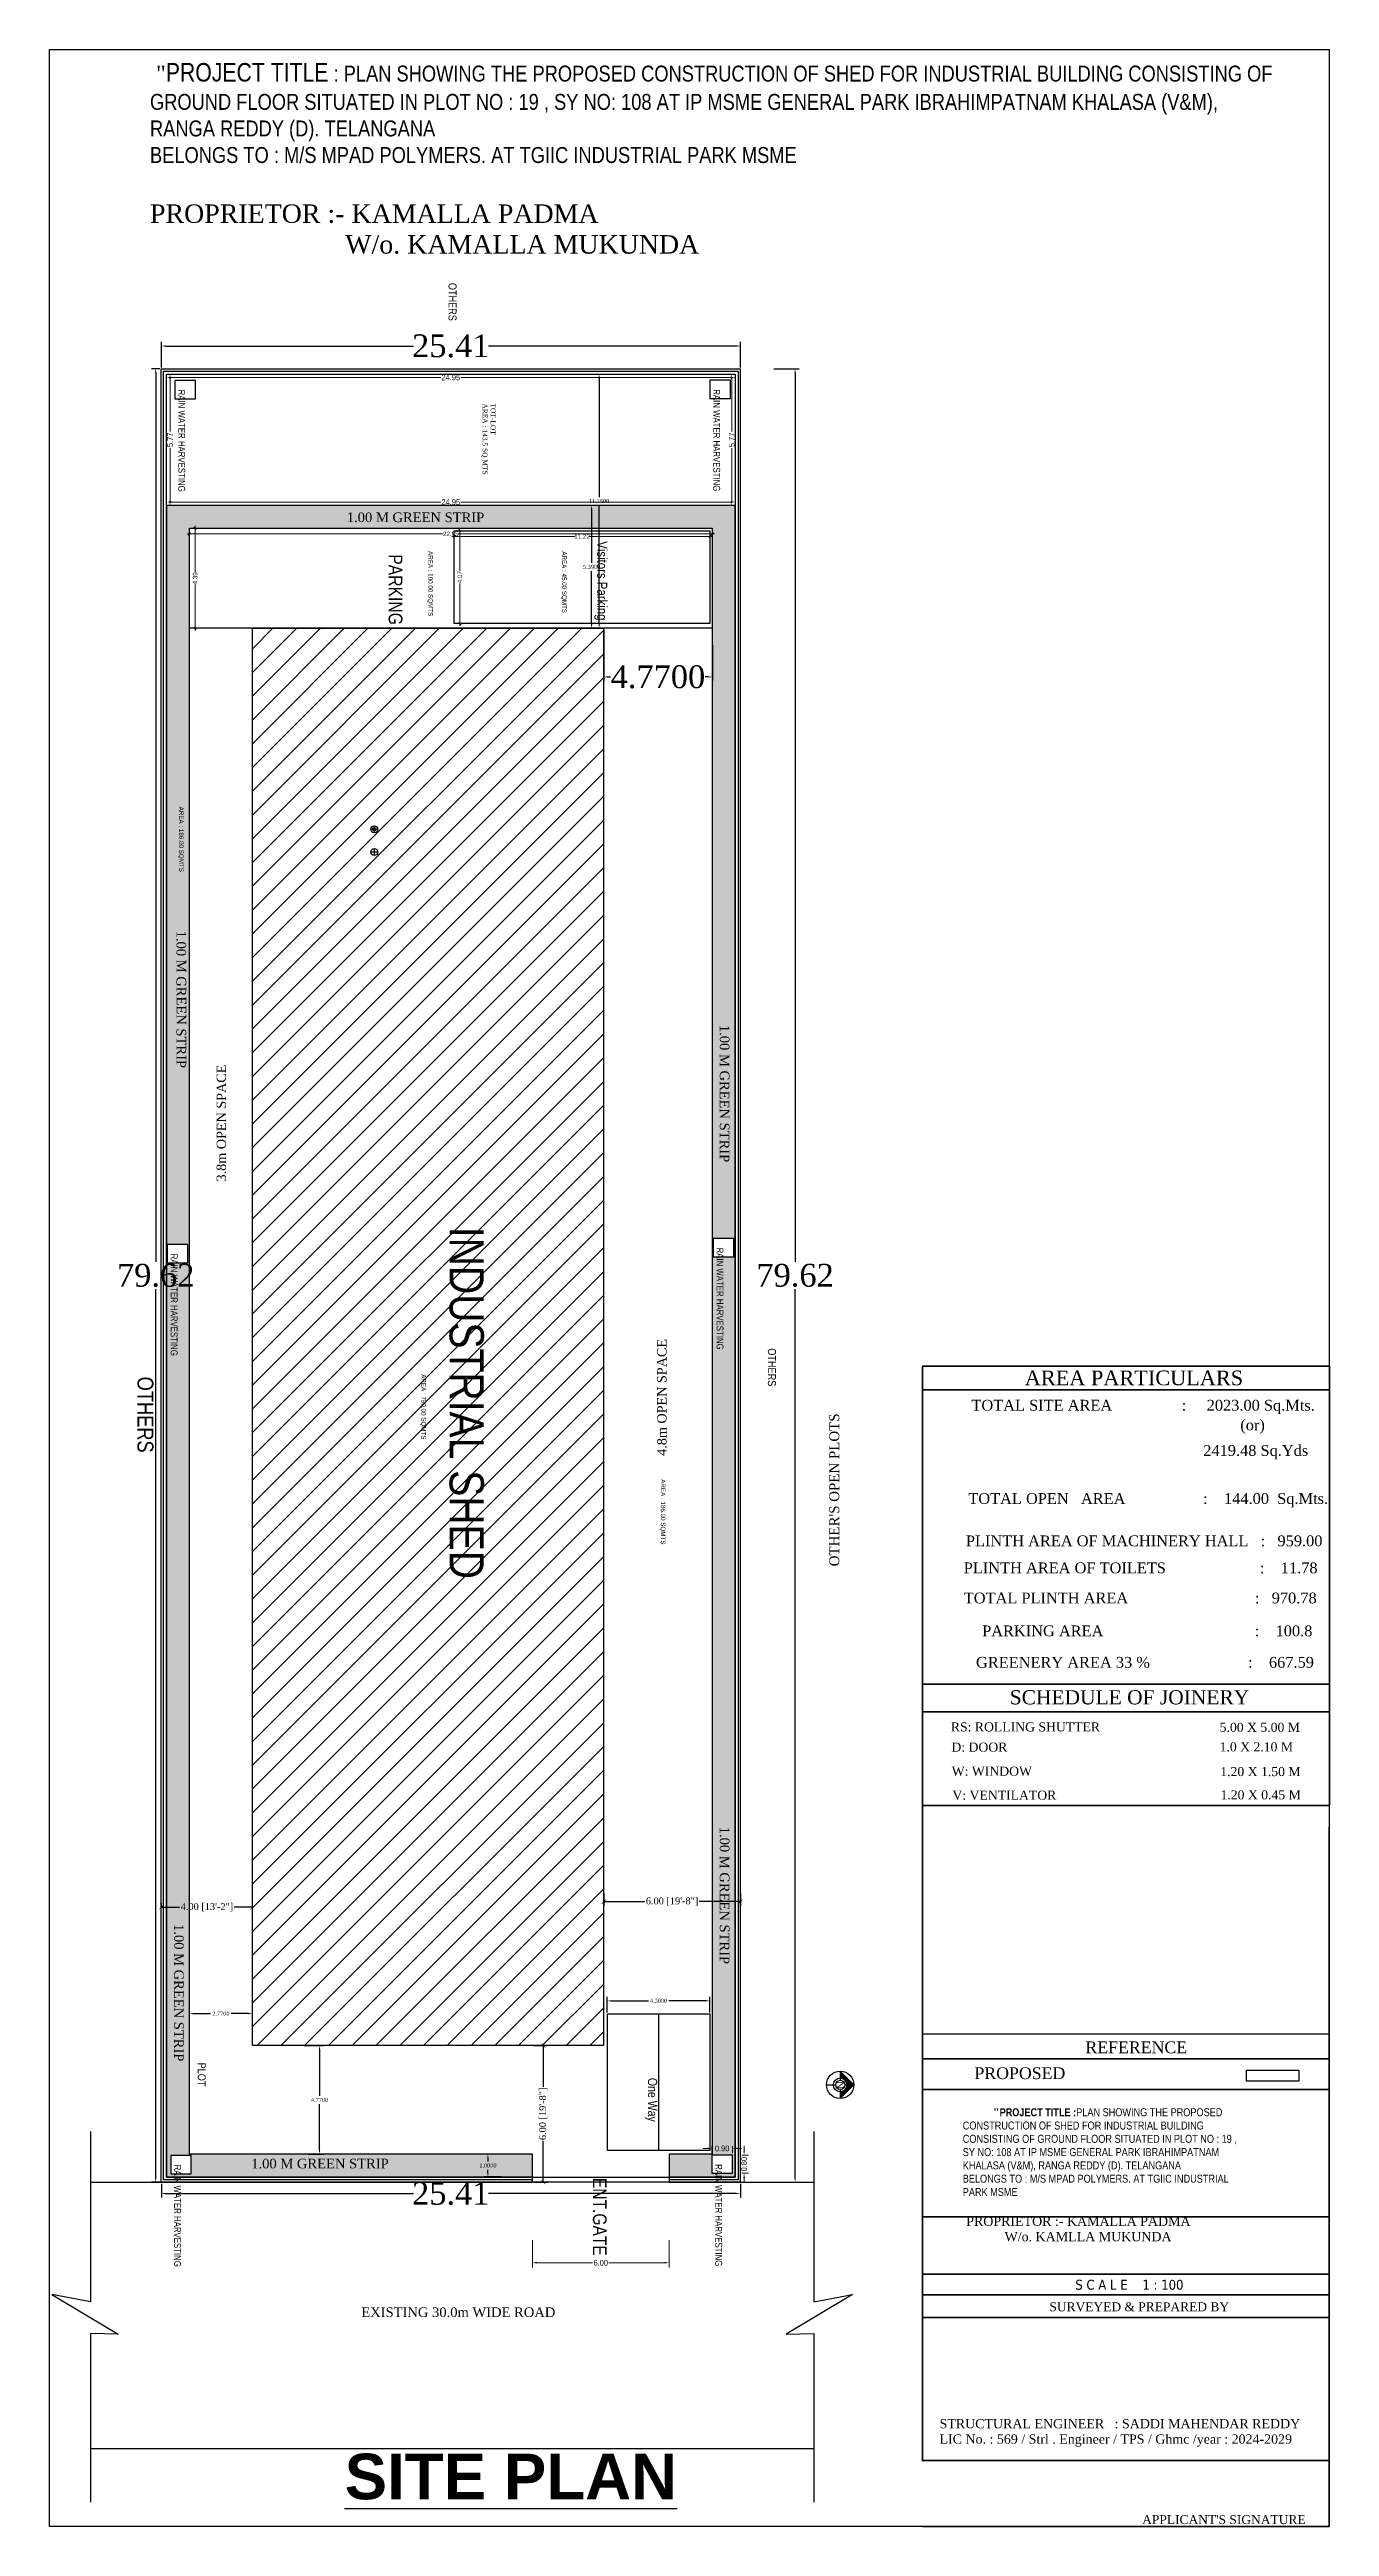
# Model space of a CAD drawing. Header units: inches. Extents: x -1613 to -235, y -419 to -299.
# Drawn here: x -1457.4 to -1401.3, y -415 to -306.2 of the extents above; entities that cross this region are included whole.
import ezdxf
from ezdxf.enums import TextEntityAlignment as Align

# ---------------------------------------------------------------- set-up
doc = ezdxf.new("R2010")
doc.units = ezdxf.units.IN
doc.header["$MEASUREMENT"] = 0
doc.header["$PDMODE"] = 34
doc.linetypes.add('CENTER', pattern=[0])
for name, color, linetype in [('_AccessoryUse', 32, 'Continuous'), ('_AREATABLE_DIMENSION', 7, 'Continuous'), ('_COP_DIMENSION', 2, 'Continuous'), ('_DIMENSIOND', 211, 'Continuous'), ('_DIMENSIONW', 210, 'Continuous'), ('_Driveway', 71, 'Continuous'), ('_Floor', 153, 'Continuous'), ('_Parking', 60, 'Continuous'), ('_PARKING_DIMENSION', 60, 'Continuous'), ('_Plot', 7, 'Continuous'), ('_PlotAbuttingDetails', 135, 'Continuous'), ('_PrintAdditionalDetail', 193, 'Continuous'), ('_ProposedWork', 1, 'Continuous'), ('_ResiBUAOutline', 190, 'Continuous'), ('_ResiFAR', 190, 'Continuous'), ('_SitePlan', 50, 'Continuous'), ('_SPLOT_DIMENSION', 7, 'Continuous'), ('_SUBSTRUCTURE_DIMENSION', 32, 'Continuous')]:
    doc.layers.add(name, color=color, linetype=linetype)
doc.layers.add('Big lines', color=210, linetype='Continuous', lineweight=35)
doc.styles.add('AutoDCRFont', font='ARIALN.TTF')
doc.styles.get("Standard").update_dxf_attribs({"font": 'times.ttf'})
doc.styles.add('TAHOMA', font='Tahoma.ttf', dxfattribs={"width": 0.96, "height": 0.3})
doc.styles.add('TIMES', font='times.ttf')
doc.dimstyles.new('DCR-BLDG-INT', dxfattribs={"dimtxt": 0.2, "dimasz": 0.1, "dimexe": 0.1, "dimexo": 0.1, "dimgap": 0.05, "dimtad": 0, "dimtxsty": 'AutoDCRFont', "dimblk": 'OBLIQUE', "dimcen": 1, "dimdle": 0.1, "dimadec": 0, "dimazin": 2, "dimtfac": 1, "dimtdec": 4, "dimtofl": 0, "dimtmove": 0, "dimatfit": 3, "dimfxl": 1, "dimfxlon": 1, "dimtolj": 1, "dimtzin": 0, "dimlwd": 15, "dimlwe": 15, "dimarcsym": 0})
doc.dimstyles.new('DCR-PLOT-EXT', dxfattribs={"dimtxt": 0.18, "dimasz": 0.18, "dimexe": 0.18, "dimexo": 0.0625, "dimgap": 0.09, "dimtad": 0, "dimtih": 1, "dimtoh": 1, "dimdec": 4, "dimzin": 0, "dimdsep": 46, "dimtxsty": 'Standard', "dimcen": 0.09, "dimadec": 0, "dimazin": 0, "dimtfac": 1, "dimtdec": 4, "dimtofl": 0, "dimtmove": 0, "dimatfit": 3, "dimfxl": 1, "dimtolj": 1, "dimtzin": 0, "dimarcsym": 0})
doc.dimstyles.new('DCR-PLOT-INT', dxfattribs={"dimtxt": 0.25, "dimasz": 0.2, "dimexe": 0.2, "dimexo": 0.2, "dimgap": 0.09, "dimtad": 0, "dimtxsty": 'AutoDCRFont', "dimcen": 1, "dimdle": 0.1, "dimadec": 0, "dimazin": 2, "dimtfac": 1, "dimtdec": 4, "dimtofl": 0, "dimtmove": 0, "dimatfit": 3, "dimfxl": 1, "dimfxlon": 1, "dimtolj": 1, "dimtzin": 0, "dimlwd": 15, "dimlwe": 15, "dimarcsym": 0})
doc.dimstyles.new('PDCR-PLOT-INT', dxfattribs={"dimtxt": 0.18, "dimasz": 0.18, "dimexe": 0.18, "dimexo": 0.0625, "dimgap": 0.09, "dimtad": 0, "dimtih": 1, "dimtoh": 1, "dimdec": 4, "dimzin": 0, "dimdsep": 46, "dimtxsty": 'Standard', "dimcen": 0.09, "dimadec": 0, "dimazin": 0, "dimtfac": 1, "dimtdec": 4, "dimtofl": 0, "dimtmove": 0, "dimatfit": 3, "dimfxl": 1, "dimtolj": 1, "dimtzin": 0, "dimarcsym": 0})
doc.dimstyles.get("Standard").update_dxf_attribs({"dimtxt": 0.3, "dimasz": 0.18, "dimexe": 0.18, "dimexo": 0.0625, "dimgap": 0.09, "dimtad": 0, "dimzin": 0, "dimdsep": 46, "dimtxsty": 'Standard', "dimblk": 'ARCHTICK', "dimblk2": 'ARCHTICK', "dimcen": 0.09, "dimadec": 0, "dimazin": 0, "dimtfac": 1, "dimtofl": 0, "dimtmove": 0, "dimatfit": 3, "dimfxl": 1, "dimtolj": 1, "dimtzin": 0, "dimarcsym": 0})

msp = doc.modelspace()

# ---------------------------------------------------------------- texts
at = {"style": 'TIMES'}
for s, p in [('1.00 M GREEN STRIP', (-1444.38263, -326.97158)), ('1.00 M GREEN STRIP', (-1448.57634, -399.25357)), (' EXISTING 30.0m WIDE ROAD', (-1443.90611, -405.78052))]:
    msp.add_text(s, height=0.4228543, dxfattribs=at).set_placement(p)
for s, height, rotation, p in [('1.00 M GREEN STRIP', 0.4228543, 270, (-1451.85539, -344.90859)), ('1.00 M GREEN STRIP', 0.4228543, 270, (-1428.01298, -349.04662)), ('3.8m OPEN SPACE', 0.4116571, 90, (-1449.6855, -355.92181)), ('4.8m OPEN SPACE', 0.4116571, 90, (-1430.35313, -367.96783)), ("OTHER'S OPEN PLOTS", 0.4341136, 90, (-1422.77495, -372.81898)), ('1.00 M GREEN STRIP', 0.4228543, 270, (-1428.01298, -384.2521)), ('1.00 M GREEN STRIP', 0.4228543, 270, (-1451.96298, -388.52528))]:
    msp.add_text(s, height=height, rotation=rotation, dxfattribs=at).set_placement(p)
at = {"lineweight": 25}
for s, height, style, p in [('AREA PARTICULARS', 0.6469997, 'TIMES', (-1414.63109, -364.86996)), ('TOTAL SITE AREA                 :     2023.00 Sq.Mts.', 0.4750782, 'TIMES', (-1416.97159, -365.98462)), ('(or)', 0.475078, 'TIMES', (-1405.17173, -366.84928)), ('2419.48 Sq.Yds', 0.4750782, 'TIMES', (-1406.79734, -367.97019)), ('TOTAL OPEN   AREA                   :    144.00  Sq.Mts.', 0.4750782, 'TIMES', (-1417.10708, -370.0808)), ('PLINTH AREA OF MACHINERY HALL   :   959.00', 0.4750782, 'TIMES', (-1417.21353, -371.93909)), ('PLINTH AREA OF TOILETS                       :    11.78', 0.4750782, 'TIMES', (-1417.3073, -373.12525)), ('TOTAL PLINTH AREA                               :   970.78', 0.4750782, 'TIMES', (-1417.3073, -374.44743)), ('    PARKING AREA                                     :    100.8', 0.4750782, 'TIMES', (-1417.21833, -375.89155)), ('GREENERY AREA 33 %%%                        :    667.59', 0.4750782, 'TIMES', (-1416.7706, -377.27262)), ('PROPOSED', 0.516205, 'TIMES', (-1416.83793, -395.33303)), ('S C A L E    1 : 100', 0.4341136, 'TAHOMA', (-1412.41171, -404.58072)), ('SURVEYED & PREPARED BY', 0.3907022, 'TIMES', (-1413.55055, -405.52831)), ("APPLICANT'S SIGNATURE", 0.3907022, 'TIMES', (-1409.47759, -414.87083))]:
    msp.add_text(s, height=height, dxfattribs=dict(at, style=style)).set_placement(p)
at = {"color": 7, "lineweight": 25, "style": 'TIMES'}
msp.add_text('SCHEDULE OF JOINERY', height=0.6232252, dxfattribs=at).set_placement((-1415.29084, -378.88116))
at = {"color": 7, "lineweight": 25, "ltscale": 0.2, "style": 'TIMES'}
for s, height, p in [('RS: ROLLING SHUTTER', 0.3979375, (-1417.87086, -380.06961)), ('D: DOOR', 0.397937, (-1417.84961, -380.95821)), ('5.00 X 5.00 M', 0.3979375, (-1406.077, -380.08739)), ('  1.0 X 2.10 M', 0.3979375, (-1406.38089, -380.94531)), ('W: WINDOW', 0.397937, (-1417.83657, -382.0128)), ('1.20 X 1.50 M', 0.3979375, (-1406.04977, -382.03057)), ('V: VENTILATOR', 0.3979375, (-1417.80525, -383.06758)), ('1.20 X 0.45 M', 0.3979375, (-1406.04041, -383.04938))]:
    msp.add_text(s, height=height, dxfattribs=at).set_placement(p)
at = {"lineweight": 25, "style": 'TIMES'}
msp.add_text('REFERENCE', height=0.516205, dxfattribs=at).set_placement((-1407.50617, -394.1969), align=Align.RIGHT)
at = {"attachment_point": 1}
for s, insert, char_height, width in [('{\\H0.86383x; "\\fArial Narrow|b0|i0|c0|p34;\\H1.16071x;PROJECT TITLE\\H0.86154x; : PLAN SHOWING THE PROPOSED CONSTRUCTION OF SHED FOR INDUSTRIAL BUILDING CONSISTING OF GROUND FLOOR SITUATED IN PLOT NO : 19 , SY NO: 108 AT IP MSME GENERAL PARK IBRAHIMPATNAM KHALASA (V&M), RANGA REDDY (D). TELANGANA\\PBELONGS TO : M/S MPAD POLYMERS. AT TGIIC INDUSTRIAL PARK MSME}\\P\\pxqc;\\P\\pq*;PROPRIETOR :- KAMALLA PADMA              \\P                            W/o. KAMALLA MUKUNDA', (-1453.02031, -306.8158), 0.81034539, 49.3939504), ('{\\H0.86383x;        \\fTimes New Roman|b1|i0|c0|p18;  "\\fArial Narrow|b1|i0|c0|p34;PROJECT TITLE :\\fArial Narrow|b0|i0|c0|p34;PLAN SHOWING THE PROPOSED CONSTRUCTION OF SHED FOR INDUSTRIAL BUILDING CONSISTING OF GROUND FLOOR SITUATED IN PLOT NO : 19 , SY NO: 108 AT IP MSME GENERAL PARK IBRAHIMPATNAM KHALASA (V&M), RANGA REDDY (D). TELANGANA\\P\\pxqc;BELONGS TO : M/S MPAD POLYMERS. AT TGIIC INDUSTRIAL PARK MSME}\\P\\P\\pq*; PROPRIETOR :- KAMALLA PADMA                             W/o. KAMLLA MUKUNDA', (-1417.35206, -396.61462), 0.40517269, 12.4667792), ('STRUCTURAL ENGINEER   : SADDI MAHENDAR REDDY\\PLIC No. : 569 / Strl . Engineer / TPS / Ghmc /year : 2024-2029', (-1418.3698, -410.26099), 0.4051727, 15.706429)]:
    msp.add_mtext(s, dxfattribs=dict(at, insert=insert, char_height=char_height, width=width))
at = {"insert": (-1437.85208, -321.75825), "char_height": 0.2139029, "attachment_point": 1, "rotation": 270}
msp.add_mtext_dynamic_manual_height_columns('TOT-LOT\\PAREA : 143.5 SQ MTS', width=4.0318986, gutter_width=1.06951, heights=[2.11239], dxfattribs=at)
at = {"char_height": 0.2, "attachment_point": 1, "rotation": 270, "style": 'AutoDCRFont'}
for s, insert in [('AREA : 100.00 SQMTS', (-1440.60631, -328.24134)), ('AREA : 45.00 SQMTS', (-1434.73586, -328.25419)), ('AREA : 186.00 SQMTS', (-1451.54119, -339.465)), ('AREA : 790.00 SQMTS', (-1440.90912, -364.3847)), ('AREA : 186.00 SQMTS', (-1430.40128, -368.99616))]:
    msp.add_mtext_dynamic_manual_height_columns(s, width=2.7925012, gutter_width=1, heights=[0], dxfattribs=dict(at, insert=insert))
at = {"layer": '_AccessoryUse', "color": 92, "char_height": 0.3, "attachment_point": 1, "rotation": 270, "style": 'AutoDCRFont'}
for insert in [(-1451.47772, -321.15345), (-1428.00032, -321.1366), (-1427.85474, -358.82303), (-1451.80936, -359.09365), (-1451.66165, -399.09291), (-1427.91121, -399.06904)]:
    msp.add_mtext('RAIN WATER HARVESTING', dxfattribs=dict(at, insert=insert))
at = {"layer": '_AccessoryUse', "color": 34, "insert": (-1432.9835, -399.66894), "char_height": 0.597829, "attachment_point": 1, "rotation": 270, "style": 'AutoDCRFont'}
msp.add_mtext('ENT.GATE', dxfattribs=at)
at = {"layer": '_Driveway', "insert": (-1430.7623, -395.28166), "char_height": 0.403424, "attachment_point": 1, "rotation": 270, "style": 'AutoDCRFont'}
msp.add_mtext('One Way', dxfattribs=at)
at = {"layer": '_Parking', "color": 91, "insert": (-1432.95541, -327.81098), "char_height": 0.4373315, "attachment_point": 1, "rotation": 270, "style": 'AutoDCRFont'}
msp.add_mtext('Visitors Parking', dxfattribs=at)
at = {"layer": '_Parking', "insert": (-1441.94451, -328.38155), "char_height": 0.602853, "attachment_point": 1, "rotation": 270, "style": 'AutoDCRFont'}
msp.add_mtext('PARKING', dxfattribs=at)
at = {"layer": '_Plot', "insert": (-1450.57518, -394.60877), "char_height": 0.35, "attachment_point": 1, "rotation": 270, "style": 'AutoDCRFont'}
msp.add_mtext_dynamic_manual_height_columns('PLOT', width=0.427162, gutter_width=1, heights=[0], dxfattribs=at)
at = {"layer": '_PlotAbuttingDetails', "attachment_point": 1, "rotation": 270, "style": 'AutoDCRFont'}
for width, gutter_width, insert, char_height in [(8.5806271, 1, (-1439.56725, -316.46664), 0.35), (8.5806271, 1, (-1425.55227, -363.24669), 0.35), (17.1612542, 2, (-1452.87112, -364.48993), 0.7)]:
    msp.add_mtext_dynamic_manual_height_columns('OTHERS', width=width, gutter_width=gutter_width, heights=[0], dxfattribs=dict(at, insert=insert, char_height=char_height))
at = {"layer": '_ProposedWork', "color": 0, "style": 'AutoDCRFont'}
msp.add_text('INDUSTRIAL SHED', height=1.5000001, rotation=270, dxfattribs=at).set_placement((-1439.87144, -357.91281))
at = {"layer": '_SitePlan', "color": 6, "insert": (-1444.47835, -411.78114), "char_height": 2, "attachment_point": 1}
msp.add_mtext_dynamic_manual_height_columns('{\\fArial|b1|i0|c0|p34;\\LSITE PLAN}', width=20.4216357, gutter_width=5, heights=[0], dxfattribs=at)

# ---------------------------------------------------------------- blocks, each defined once
blk = doc.blocks.new('Direction Ref Point')
at = {"layer": '_Floor'}
for p, q in [((-0.15, 0), (0.15, 0)), ((0, 0.15), (0, -0.15))]:
    blk.add_line(p, q, dxfattribs=at)
for radius in [0.15, 0.075]:
    blk.add_circle((0, 0), radius, dxfattribs=at)
blk = doc.blocks.new('Common Point')
at = {"layer": '_ResiFAR'}
for p, q in [((-0.15, 0), (0.15, 0)), ((0, 0.15), (0, -0.15))]:
    blk.add_line(p, q, dxfattribs=at)
blk.add_circle((0, 0), 0.15, dxfattribs=at)
blk = doc.blocks.new('North_PreDCR')
at = {"layer": '_PrintAdditionalDetail'}
h = blk.add_hatch(color=256, dxfattribs=at)
h.paths.add_polyline_path([(-0.6, 0), (-0.3, 0, -0.414214), (0, 0.3), (0, 0.6)])
h.paths.add_polyline_path([(0.3, 0), (0.6, 0), (0, 0.6), (0, 0.3, -0.414214)])
for p, q in [((-0.6, 0), (0, 0.6)), ((-0.6, 0), (-0.2, 0)), ((0, 0.6), (0.6, 0)), ((0, 0.2), (0, 0.6)), ((0.2, 0), (0.6, 0)), ((0, -0.6), (0, -0.2))]:
    blk.add_line(p, q, dxfattribs=at)
for radius in [0.6, 0.3, 0.2]:
    blk.add_circle((0, 0), radius, dxfattribs=at)
blk.add_arc((0, 0), 0.3, 0, 180, dxfattribs=at)
blk.add_text('N', height=0.3, dxfattribs=at).set_placement((0, 0), align=Align.MIDDLE_CENTER)
blk = doc.blocks.new('*D344')
at = {"layer": '_DIMENSIONW', "color": 0, "lineweight": -2, "transparency": 16777216}
for p, q in [((-1425.64, -320.24), (-1424.53, -320.24)), ((-1424.71, -320.42), (-1424.71, -359.45)), ((-1424.71, -399.68), (-1424.71, -360.65)), ((-1425.64, -399.86), (-1424.53, -399.86))]:
    blk.add_line(p, q, dxfattribs=at)
at = {"layer": '_DIMENSIONW', "color": 0, "transparency": 16777216}
for points in [[(-1424.74, -320.42), (-1424.68, -320.42), (-1424.71, -320.24)], [(-1424.74, -399.68), (-1424.68, -399.68), (-1424.71, -399.86)]]:
    blk.add_solid(points, dxfattribs=at)
at = {"layer": 'Defpoints', "color": 0, "transparency": 16777216}
for p in [(-1425.71, -320.24), (-1425.71, -399.86), (-1424.71, -399.86)]:
    blk.add_point(p, dxfattribs=at)
at = {"layer": '_DIMENSIONW', "color": 0, "lineweight": 15, "transparency": 16777216, "insert": (-1424.71, -360.05), "char_height": 1, "attachment_point": 5}
blk.add_mtext('\\A1;79.62', dxfattribs=at)
blk = doc.blocks.new('*D345')
at = {"layer": '_DIMENSIOND', "color": 0, "lineweight": -2, "transparency": 16777216}
for p, q in [((-1452.52, -320.18), (-1452.52, -319.06)), ((-1452.34, -319.24), (-1441.46, -319.24)), ((-1427.29, -319.24), (-1438.17, -319.24)), ((-1427.11, -320.18), (-1427.11, -319.06))]:
    blk.add_line(p, q, dxfattribs=at)
at = {"layer": '_DIMENSIOND', "color": 0, "transparency": 16777216}
for points in [[(-1452.34, -319.21), (-1452.34, -319.27), (-1452.52, -319.24)], [(-1427.29, -319.21), (-1427.29, -319.27), (-1427.11, -319.24)]]:
    blk.add_solid(points, dxfattribs=at)
at = {"layer": 'Defpoints', "color": 0, "transparency": 16777216}
for p in [(-1452.52, -319.24), (-1452.52, -320.24), (-1427.11, -320.24)]:
    blk.add_point(p, dxfattribs=at)
at = {"layer": '_DIMENSIOND', "color": 0, "lineweight": 15, "transparency": 16777216, "insert": (-1439.82, -319.24), "char_height": 1, "attachment_point": 5}
blk.add_mtext('\\A1;25.41', dxfattribs=at)
blk = doc.blocks.new('_Oblique')
at = {"color": 0, "linetype": 'ByBlock', "lineweight": -2}
blk.add_line((-0.5, -0.5), (0.5, 0.5), dxfattribs=at)
blk = doc.blocks.new('*D346')
at = {"layer": '_PARKING_DIMENSION', "color": 0, "linetype": 'Continuous', "lineweight": 15, "transparency": 16777216}
for p, q in [((-1439.42, -327.25), (-1439.42, -329.12)), ((-1439.57, -327.35), (-1439.32, -327.35)), ((-1439.42, -331.53), (-1439.42, -329.66)), ((-1439.57, -331.43), (-1439.32, -331.43))]:
    blk.add_line(p, q, dxfattribs=at)
at = {"layer": 'Defpoints', "color": 0, "transparency": 16777216}
for p in [(-1439.67, -327.35), (-1439.42, -327.35), (-1439.67, -331.43)]:
    blk.add_point(p, dxfattribs=at)
at = {"layer": '_PARKING_DIMENSION', "color": 0, "lineweight": 15, "transparency": 16777216, "xscale": 0.1, "yscale": 0.1, "zscale": 0.1}
for p, rotation in [((-1439.42, -327.35), 90), ((-1439.42, -331.43), 270)]:
    blk.add_blockref('_Oblique', p, dxfattribs=dict(at, rotation=rotation))
at = {"layer": '_PARKING_DIMENSION', "color": 0, "transparency": 16777216, "insert": (-1439.42, -329.39), "char_height": 0.2, "attachment_point": 5, "rotation": 90, "style": 'AutoDCRFont'}
blk.add_mtext('\\A1;4.07', dxfattribs=at)
blk = doc.blocks.new('*D347')
at = {"layer": '_PARKING_DIMENSION', "color": 0, "linetype": 'Continuous', "lineweight": 15, "transparency": 16777216}
for p, q in [((-1439.77, -327.6), (-1434.38, -327.6)), ((-1439.67, -327.45), (-1439.67, -327.7)), ((-1428.35, -327.6), (-1433.74, -327.6)), ((-1428.45, -327.45), (-1428.45, -327.7))]:
    blk.add_line(p, q, dxfattribs=at)
at = {"layer": 'Defpoints', "color": 0, "transparency": 16777216}
for p in [(-1439.67, -327.35), (-1428.45, -327.35), (-1428.45, -327.6)]:
    blk.add_point(p, dxfattribs=at)
at = {"layer": '_PARKING_DIMENSION', "color": 0, "lineweight": 15, "transparency": 16777216, "xscale": 0.1, "yscale": 0.1, "zscale": 0.1, "rotation": 180}
blk.add_blockref('_Oblique', (-1439.67, -327.6), dxfattribs=at)
at = {"layer": '_PARKING_DIMENSION', "color": 0, "lineweight": 15, "transparency": 16777216, "xscale": 0.1, "yscale": 0.1, "zscale": 0.1}
blk.add_blockref('_Oblique', (-1428.45, -327.6), dxfattribs=at)
at = {"layer": '_PARKING_DIMENSION', "color": 0, "transparency": 16777216, "insert": (-1434.06, -327.6), "char_height": 0.2, "attachment_point": 5, "style": 'AutoDCRFont'}
blk.add_mtext('\\A1;11.22', dxfattribs=at)
blk = doc.blocks.new('*D348')
at = {"layer": '_PARKING_DIMENSION', "color": 0, "linetype": 'Continuous', "lineweight": 15, "transparency": 16777216}
for p, q in [((-1451.19, -327.24), (-1450.94, -327.24)), ((-1451.04, -327.14), (-1451.04, -329.17)), ((-1451.04, -331.73), (-1451.04, -329.71)), ((-1451.19, -331.63), (-1450.94, -331.63))]:
    blk.add_line(p, q, dxfattribs=at)
at = {"layer": 'Defpoints', "color": 0, "transparency": 16777216}
for p in [(-1451.29, -327.24), (-1451.04, -327.24), (-1451.29, -331.63)]:
    blk.add_point(p, dxfattribs=at)
at = {"layer": '_PARKING_DIMENSION', "color": 0, "lineweight": 15, "transparency": 16777216, "xscale": 0.1, "yscale": 0.1, "zscale": 0.1}
for p, rotation in [((-1451.04, -327.24), 90), ((-1451.04, -331.63), 270)]:
    blk.add_blockref('_Oblique', p, dxfattribs=dict(at, rotation=rotation))
at = {"layer": '_PARKING_DIMENSION', "color": 0, "transparency": 16777216, "insert": (-1451.04, -329.44), "char_height": 0.2, "attachment_point": 5, "rotation": 90, "style": 'AutoDCRFont'}
blk.add_mtext('\\A1;4.39', dxfattribs=at)
blk = doc.blocks.new('*D309')
at = {"layer": '_PARKING_DIMENSION', "color": 0, "linetype": 'Continuous', "lineweight": 15, "transparency": 16777216}
for p, q in [((-1451.29, -327.34), (-1451.29, -327.59)), ((-1428.34, -327.34), (-1428.34, -327.59)), ((-1451.39, -327.49), (-1440.15, -327.49)), ((-1428.24, -327.49), (-1439.49, -327.49))]:
    blk.add_line(p, q, dxfattribs=at)
at = {"layer": 'Defpoints', "color": 0, "transparency": 16777216}
for p in [(-1451.29, -327.24), (-1428.34, -327.24), (-1428.34, -327.49)]:
    blk.add_point(p, dxfattribs=at)
at = {"layer": '_PARKING_DIMENSION', "color": 0, "lineweight": 15, "transparency": 16777216, "xscale": 0.1, "yscale": 0.1, "zscale": 0.1, "rotation": 180}
blk.add_blockref('_Oblique', (-1451.29, -327.49), dxfattribs=at)
at = {"layer": '_PARKING_DIMENSION', "color": 0, "lineweight": 15, "transparency": 16777216, "xscale": 0.1, "yscale": 0.1, "zscale": 0.1}
blk.add_blockref('_Oblique', (-1428.34, -327.49), dxfattribs=at)
at = {"layer": '_PARKING_DIMENSION', "color": 0, "transparency": 16777216, "insert": (-1439.82, -327.49), "char_height": 0.2, "attachment_point": 5, "style": 'AutoDCRFont'}
blk.add_mtext('\\A1;22.95', dxfattribs=at)
blk = doc.blocks.new('*D310')
at = {"layer": '_PARKING_DIMENSION', "color": 0, "linetype": 'Continuous', "lineweight": 15, "transparency": 16777216}
for p, q in [((-1439.42, -327.25), (-1439.42, -329.12)), ((-1439.57, -327.35), (-1439.32, -327.35)), ((-1439.42, -331.53), (-1439.42, -329.66)), ((-1439.57, -331.43), (-1439.32, -331.43))]:
    blk.add_line(p, q, dxfattribs=at)
at = {"layer": 'Defpoints', "color": 0, "transparency": 16777216}
for p in [(-1439.67, -327.35), (-1439.42, -327.35), (-1439.67, -331.43)]:
    blk.add_point(p, dxfattribs=at)
at = {"layer": '_PARKING_DIMENSION', "color": 0, "lineweight": 15, "transparency": 16777216, "xscale": 0.1, "yscale": 0.1, "zscale": 0.1}
for p, rotation in [((-1439.42, -327.35), 90), ((-1439.42, -331.43), 270)]:
    blk.add_blockref('_Oblique', p, dxfattribs=dict(at, rotation=rotation))
at = {"layer": '_PARKING_DIMENSION', "color": 0, "transparency": 16777216, "insert": (-1439.42, -329.39), "char_height": 0.2, "attachment_point": 5, "rotation": 90, "style": 'AutoDCRFont'}
blk.add_mtext('\\A1;4.07', dxfattribs=at)
blk = doc.blocks.new('*D311')
at = {"layer": '_PARKING_DIMENSION', "color": 0, "linetype": 'Continuous', "lineweight": 15, "transparency": 16777216}
for p, q in [((-1439.77, -327.6), (-1434.38, -327.6)), ((-1439.67, -327.45), (-1439.67, -327.7)), ((-1428.35, -327.6), (-1433.74, -327.6)), ((-1428.45, -327.45), (-1428.45, -327.7))]:
    blk.add_line(p, q, dxfattribs=at)
at = {"layer": 'Defpoints', "color": 0, "transparency": 16777216}
for p in [(-1439.67, -327.35), (-1428.45, -327.35), (-1428.45, -327.6)]:
    blk.add_point(p, dxfattribs=at)
at = {"layer": '_PARKING_DIMENSION', "color": 0, "lineweight": 15, "transparency": 16777216, "xscale": 0.1, "yscale": 0.1, "zscale": 0.1, "rotation": 180}
blk.add_blockref('_Oblique', (-1439.67, -327.6), dxfattribs=at)
at = {"layer": '_PARKING_DIMENSION', "color": 0, "lineweight": 15, "transparency": 16777216, "xscale": 0.1, "yscale": 0.1, "zscale": 0.1}
blk.add_blockref('_Oblique', (-1428.45, -327.6), dxfattribs=at)
at = {"layer": '_PARKING_DIMENSION', "color": 0, "transparency": 16777216, "insert": (-1434.06, -327.6), "char_height": 0.2, "attachment_point": 5, "style": 'AutoDCRFont'}
blk.add_mtext('\\A1;11.22', dxfattribs=at)
blk = doc.blocks.new('*D312')
at = {"layer": '_PARKING_DIMENSION', "color": 0, "linetype": 'Continuous', "lineweight": 15, "transparency": 16777216}
for p, q in [((-1451.19, -327.24), (-1450.94, -327.24)), ((-1451.04, -327.14), (-1451.04, -329.17)), ((-1451.04, -331.73), (-1451.04, -329.71)), ((-1451.19, -331.63), (-1450.94, -331.63))]:
    blk.add_line(p, q, dxfattribs=at)
at = {"layer": 'Defpoints', "color": 0, "transparency": 16777216}
for p in [(-1451.29, -327.24), (-1451.04, -327.24), (-1451.29, -331.63)]:
    blk.add_point(p, dxfattribs=at)
at = {"layer": '_PARKING_DIMENSION', "color": 0, "lineweight": 15, "transparency": 16777216, "xscale": 0.1, "yscale": 0.1, "zscale": 0.1}
for p, rotation in [((-1451.04, -327.24), 90), ((-1451.04, -331.63), 270)]:
    blk.add_blockref('_Oblique', p, dxfattribs=dict(at, rotation=rotation))
at = {"layer": '_PARKING_DIMENSION', "color": 0, "transparency": 16777216, "insert": (-1451.04, -329.44), "char_height": 0.2, "attachment_point": 5, "rotation": 90, "style": 'AutoDCRFont'}
blk.add_mtext('\\A1;4.39', dxfattribs=at)
blk = doc.blocks.new('*D313')
at = {"layer": '_PARKING_DIMENSION', "color": 0, "linetype": 'Continuous', "lineweight": 15, "transparency": 16777216}
for p, q in [((-1451.29, -327.34), (-1451.29, -327.59)), ((-1428.34, -327.34), (-1428.34, -327.59)), ((-1451.39, -327.49), (-1440.15, -327.49)), ((-1428.24, -327.49), (-1439.49, -327.49))]:
    blk.add_line(p, q, dxfattribs=at)
at = {"layer": 'Defpoints', "color": 0, "transparency": 16777216}
for p in [(-1451.29, -327.24), (-1428.34, -327.24), (-1428.34, -327.49)]:
    blk.add_point(p, dxfattribs=at)
at = {"layer": '_PARKING_DIMENSION', "color": 0, "lineweight": 15, "transparency": 16777216, "xscale": 0.1, "yscale": 0.1, "zscale": 0.1, "rotation": 180}
blk.add_blockref('_Oblique', (-1451.29, -327.49), dxfattribs=at)
at = {"layer": '_PARKING_DIMENSION', "color": 0, "lineweight": 15, "transparency": 16777216, "xscale": 0.1, "yscale": 0.1, "zscale": 0.1}
blk.add_blockref('_Oblique', (-1428.34, -327.49), dxfattribs=at)
at = {"layer": '_PARKING_DIMENSION', "color": 0, "transparency": 16777216, "insert": (-1439.82, -327.49), "char_height": 0.2, "attachment_point": 5, "style": 'AutoDCRFont'}
blk.add_mtext('\\A1;22.95', dxfattribs=at)
blk = doc.blocks.new('*D349')
at = {"color": 0, "lineweight": -2, "transparency": 16777216}
for p, q in [((-1446.26, -393.86), (-1445.4, -393.86)), ((-1445.58, -394.04), (-1445.58, -396.07)), ((-1445.58, -398.45), (-1445.58, -396.43)), ((-1446.05, -398.63), (-1445.4, -398.63))]:
    blk.add_line(p, q, dxfattribs=at)
at = {"color": 0, "transparency": 16777216}
for points in [[(-1445.61, -394.04), (-1445.55, -394.04), (-1445.58, -393.86)], [(-1445.61, -398.45), (-1445.55, -398.45), (-1445.58, -398.63)]]:
    blk.add_solid(points, dxfattribs=at)
at = {"layer": 'Defpoints', "color": 0, "transparency": 16777216}
for p in [(-1446.32, -393.86), (-1446.12, -398.63), (-1445.58, -398.63)]:
    blk.add_point(p, dxfattribs=at)
at = {"color": 0, "transparency": 16777216, "insert": (-1445.58, -396.25), "char_height": 0.18, "attachment_point": 5}
blk.add_mtext('\\A1;4.7700', dxfattribs=at)
blk = doc.blocks.new('*D350')
at = {"color": 0, "lineweight": -2, "transparency": 16777216}
for p, q in [((-1451.29, -392.55), (-1451.29, -392.28)), ((-1451.11, -392.46), (-1450.36, -392.46)), ((-1448.7, -392.46), (-1449.46, -392.46)), ((-1448.52, -392.61), (-1448.52, -392.28))]:
    blk.add_line(p, q, dxfattribs=at)
at = {"color": 0, "transparency": 16777216}
for points in [[(-1451.11, -392.43), (-1451.11, -392.49), (-1451.29, -392.46)], [(-1448.7, -392.43), (-1448.7, -392.49), (-1448.52, -392.46)]]:
    blk.add_solid(points, dxfattribs=at)
at = {"layer": 'Defpoints', "color": 0, "transparency": 16777216}
for p in [(-1451.29, -392.46), (-1451.29, -392.61), (-1448.52, -392.68)]:
    blk.add_point(p, dxfattribs=at)
at = {"color": 0, "transparency": 16777216, "insert": (-1449.91, -392.46), "char_height": 0.18, "attachment_point": 5}
blk.add_mtext('\\A1;2.7700', dxfattribs=at)
blk = doc.blocks.new('*D351')
at = {"color": 0, "lineweight": -2, "transparency": 16777216}
for p, q in [((-1437.56, -398.63), (-1438.37, -398.63)), ((-1438.19, -398.81), (-1438.19, -398.95)), ((-1437.6, -399.63), (-1438.37, -399.63)), ((-1438.19, -399.45), (-1438.19, -399.32))]:
    blk.add_line(p, q, dxfattribs=at)
at = {"color": 0, "transparency": 16777216}
for points in [[(-1438.22, -398.81), (-1438.16, -398.81), (-1438.19, -398.63)], [(-1438.22, -399.45), (-1438.16, -399.45), (-1438.19, -399.63)]]:
    blk.add_solid(points, dxfattribs=at)
at = {"layer": 'Defpoints', "color": 0, "transparency": 16777216}
for p in [(-1437.49, -398.63), (-1438.19, -399.63), (-1437.54, -399.63)]:
    blk.add_point(p, dxfattribs=at)
at = {"color": 0, "transparency": 16777216, "insert": (-1438.19, -399.13), "char_height": 0.18, "attachment_point": 5}
blk.add_mtext('\\A1;1.0000', dxfattribs=at)
blk = doc.blocks.new('*D352')
at = {"layer": '_AREATABLE_DIMENSION', "color": 0, "lineweight": -2, "transparency": 16777216}
for p, q in [((-1433.11, -331.7), (-1433.11, -333.95)), ((-1428.34, -332.37), (-1428.34, -333.95)), ((-1432.93, -333.77), (-1432.81, -333.77)), ((-1428.52, -333.77), (-1428.65, -333.77))]:
    blk.add_line(p, q, dxfattribs=at)
at = {"layer": '_AREATABLE_DIMENSION', "color": 0, "transparency": 16777216}
for points in [[(-1432.93, -333.74), (-1432.93, -333.8), (-1433.11, -333.77)], [(-1428.52, -333.74), (-1428.52, -333.8), (-1428.34, -333.77)]]:
    blk.add_solid(points, dxfattribs=at)
at = {"layer": 'Defpoints', "color": 0, "transparency": 16777216}
for p in [(-1433.11, -331.63), (-1428.34, -332.31), (-1428.34, -333.77)]:
    blk.add_point(p, dxfattribs=at)
at = {"layer": '_AREATABLE_DIMENSION', "color": 0, "lineweight": 15, "transparency": 16777216, "insert": (-1430.73, -333.77), "char_height": 1, "attachment_point": 5}
blk.add_mtext('\\A1;4.7700', dxfattribs=at)
blk = doc.blocks.new('*D314')
at = {"color": 0, "lineweight": -2, "transparency": 16777216}
for p, q in [((-1433.4, -326.24), (-1433.82, -326.24)), ((-1433.64, -326.42), (-1433.64, -328.76)), ((-1433.64, -331.45), (-1433.64, -329.12)), ((-1433.38, -331.63), (-1433.82, -331.63))]:
    blk.add_line(p, q, dxfattribs=at)
at = {"color": 0, "transparency": 16777216}
for points in [[(-1433.67, -326.42), (-1433.61, -326.42), (-1433.64, -326.24)], [(-1433.67, -331.45), (-1433.61, -331.45), (-1433.64, -331.63)]]:
    blk.add_solid(points, dxfattribs=at)
at = {"layer": 'Defpoints', "color": 0, "transparency": 16777216}
for p in [(-1433.64, -326.24), (-1433.34, -326.24), (-1433.31, -331.63)]:
    blk.add_point(p, dxfattribs=at)
at = {"color": 0, "transparency": 16777216, "insert": (-1433.64, -328.94), "char_height": 0.18, "attachment_point": 5}
blk.add_mtext('\\A1;5.3900', dxfattribs=at)
blk = doc.blocks.new('*D353')
at = {"color": 0, "lineweight": -2, "transparency": 16777216}
for p, q in [((-1433.42, -320.47), (-1433.13, -320.47)), ((-1433.31, -320.65), (-1433.31, -325.87)), ((-1433.31, -331.45), (-1433.31, -326.24)), ((-1433.38, -331.63), (-1433.49, -331.63))]:
    blk.add_line(p, q, dxfattribs=at)
at = {"color": 0, "transparency": 16777216}
for points in [[(-1433.34, -320.65), (-1433.28, -320.65), (-1433.31, -320.47)], [(-1433.34, -331.45), (-1433.28, -331.45), (-1433.31, -331.63)]]:
    blk.add_solid(points, dxfattribs=at)
at = {"layer": 'Defpoints', "color": 0, "transparency": 16777216}
for p in [(-1433.48, -320.47), (-1433.31, -320.47), (-1433.31, -331.63)]:
    blk.add_point(p, dxfattribs=at)
at = {"color": 0, "transparency": 16777216, "insert": (-1433.31, -326.05), "char_height": 0.18, "attachment_point": 5}
blk.add_mtext('\\A1;11.1600', dxfattribs=at)
blk = doc.blocks.new('*D354')
at = {"color": 0, "lineweight": -2, "transparency": 16777216}
for p, q in [((-1432.95, -392.41), (-1432.95, -391.72)), ((-1432.77, -391.9), (-1431.15, -391.9)), ((-1428.63, -391.9), (-1430.25, -391.9)), ((-1428.45, -392.41), (-1428.45, -391.72))]:
    blk.add_line(p, q, dxfattribs=at)
at = {"color": 0, "transparency": 16777216}
for points in [[(-1432.77, -391.87), (-1432.77, -391.93), (-1432.95, -391.9)], [(-1428.63, -391.87), (-1428.63, -391.93), (-1428.45, -391.9)]]:
    blk.add_solid(points, dxfattribs=at)
at = {"layer": 'Defpoints', "color": 0, "transparency": 16777216}
for p in [(-1432.95, -391.9), (-1432.95, -392.47), (-1428.45, -392.47)]:
    blk.add_point(p, dxfattribs=at)
at = {"color": 0, "transparency": 16777216, "insert": (-1430.7, -391.9), "char_height": 0.18, "attachment_point": 5}
blk.add_mtext('\\A1;4.5000', dxfattribs=at)
blk = doc.blocks.new('*D315')
at = {"layer": '_PARKING_DIMENSION', "color": 0, "linetype": 'Continuous', "lineweight": 15, "transparency": 16777216}
for p, q in [((-1439.42, -327.25), (-1439.42, -329.12)), ((-1439.57, -327.35), (-1439.32, -327.35)), ((-1439.42, -331.53), (-1439.42, -329.66)), ((-1439.57, -331.43), (-1439.32, -331.43))]:
    blk.add_line(p, q, dxfattribs=at)
at = {"layer": 'Defpoints', "color": 0, "transparency": 16777216}
for p in [(-1439.67, -327.35), (-1439.42, -327.35), (-1439.67, -331.43)]:
    blk.add_point(p, dxfattribs=at)
at = {"layer": '_PARKING_DIMENSION', "color": 0, "lineweight": 15, "transparency": 16777216, "xscale": 0.1, "yscale": 0.1, "zscale": 0.1}
for p, rotation in [((-1439.42, -327.35), 90), ((-1439.42, -331.43), 270)]:
    blk.add_blockref('_Oblique', p, dxfattribs=dict(at, rotation=rotation))
at = {"layer": '_PARKING_DIMENSION', "color": 0, "transparency": 16777216, "insert": (-1439.42, -329.39), "char_height": 0.2, "attachment_point": 5, "rotation": 90, "style": 'AutoDCRFont'}
blk.add_mtext('\\A1;4.07', dxfattribs=at)
blk = doc.blocks.new('*D316')
at = {"layer": '_PARKING_DIMENSION', "color": 0, "linetype": 'Continuous', "lineweight": 15, "transparency": 16777216}
for p, q in [((-1439.77, -327.6), (-1434.38, -327.6)), ((-1439.67, -327.45), (-1439.67, -327.7)), ((-1428.35, -327.6), (-1433.74, -327.6)), ((-1428.45, -327.45), (-1428.45, -327.7))]:
    blk.add_line(p, q, dxfattribs=at)
at = {"layer": 'Defpoints', "color": 0, "transparency": 16777216}
for p in [(-1439.67, -327.35), (-1428.45, -327.35), (-1428.45, -327.6)]:
    blk.add_point(p, dxfattribs=at)
at = {"layer": '_PARKING_DIMENSION', "color": 0, "lineweight": 15, "transparency": 16777216, "xscale": 0.1, "yscale": 0.1, "zscale": 0.1, "rotation": 180}
blk.add_blockref('_Oblique', (-1439.67, -327.6), dxfattribs=at)
at = {"layer": '_PARKING_DIMENSION', "color": 0, "lineweight": 15, "transparency": 16777216, "xscale": 0.1, "yscale": 0.1, "zscale": 0.1}
blk.add_blockref('_Oblique', (-1428.45, -327.6), dxfattribs=at)
at = {"layer": '_PARKING_DIMENSION', "color": 0, "transparency": 16777216, "insert": (-1434.06, -327.6), "char_height": 0.2, "attachment_point": 5, "style": 'AutoDCRFont'}
blk.add_mtext('\\A1;11.22', dxfattribs=at)
blk = doc.blocks.new('*D317')
at = {"layer": '_PARKING_DIMENSION', "color": 0, "linetype": 'Continuous', "lineweight": 15, "transparency": 16777216}
for p, q in [((-1451.19, -327.24), (-1450.94, -327.24)), ((-1451.04, -327.14), (-1451.04, -329.17)), ((-1451.04, -331.73), (-1451.04, -329.71)), ((-1451.19, -331.63), (-1450.94, -331.63))]:
    blk.add_line(p, q, dxfattribs=at)
at = {"layer": 'Defpoints', "color": 0, "transparency": 16777216}
for p in [(-1451.29, -327.24), (-1451.04, -327.24), (-1451.29, -331.63)]:
    blk.add_point(p, dxfattribs=at)
at = {"layer": '_PARKING_DIMENSION', "color": 0, "lineweight": 15, "transparency": 16777216, "xscale": 0.1, "yscale": 0.1, "zscale": 0.1}
for p, rotation in [((-1451.04, -327.24), 90), ((-1451.04, -331.63), 270)]:
    blk.add_blockref('_Oblique', p, dxfattribs=dict(at, rotation=rotation))
at = {"layer": '_PARKING_DIMENSION', "color": 0, "transparency": 16777216, "insert": (-1451.04, -329.44), "char_height": 0.2, "attachment_point": 5, "rotation": 90, "style": 'AutoDCRFont'}
blk.add_mtext('\\A1;4.39', dxfattribs=at)
blk = doc.blocks.new('*D318')
at = {"layer": '_PARKING_DIMENSION', "color": 0, "linetype": 'Continuous', "lineweight": 15, "transparency": 16777216}
for p, q in [((-1451.29, -327.34), (-1451.29, -327.59)), ((-1428.34, -327.34), (-1428.34, -327.59)), ((-1451.39, -327.49), (-1440.15, -327.49)), ((-1428.24, -327.49), (-1439.49, -327.49))]:
    blk.add_line(p, q, dxfattribs=at)
at = {"layer": 'Defpoints', "color": 0, "transparency": 16777216}
for p in [(-1451.29, -327.24), (-1428.34, -327.24), (-1428.34, -327.49)]:
    blk.add_point(p, dxfattribs=at)
at = {"layer": '_PARKING_DIMENSION', "color": 0, "lineweight": 15, "transparency": 16777216, "xscale": 0.1, "yscale": 0.1, "zscale": 0.1, "rotation": 180}
blk.add_blockref('_Oblique', (-1451.29, -327.49), dxfattribs=at)
at = {"layer": '_PARKING_DIMENSION', "color": 0, "lineweight": 15, "transparency": 16777216, "xscale": 0.1, "yscale": 0.1, "zscale": 0.1}
blk.add_blockref('_Oblique', (-1428.34, -327.49), dxfattribs=at)
at = {"layer": '_PARKING_DIMENSION', "color": 0, "transparency": 16777216, "insert": (-1439.82, -327.49), "char_height": 0.2, "attachment_point": 5, "style": 'AutoDCRFont'}
blk.add_mtext('\\A1;22.95', dxfattribs=at)
blk = doc.blocks.new('_ArchTick')
at = {"color": 0, "linetype": 'ByBlock', "const_width": 0.15}
blk.add_lwpolyline([(-0.5, -0.5), (0.5, 0.5)], dxfattribs=at)
blk = doc.blocks.new('*D355')
at = {"color": 0, "lineweight": -2, "transparency": 16777216}
for p, q in [((-1436.17, -393.86), (-1435.58, -393.86)), ((-1435.76, -393.86), (-1435.76, -395.67)), ((-1435.76, -399.86), (-1435.76, -398.05)), ((-1436.18, -399.86), (-1435.58, -399.86))]:
    blk.add_line(p, q, dxfattribs=at)
at = {"layer": 'Defpoints', "color": 0, "transparency": 16777216}
for p in [(-1436.23, -393.86), (-1435.76, -393.86), (-1436.24, -399.86)]:
    blk.add_point(p, dxfattribs=at)
at = {"color": 0, "lineweight": -2, "transparency": 16777216, "xscale": 0.18, "yscale": 0.18, "zscale": 0.18}
for p, rotation in [((-1435.76, -393.86), 90), ((-1435.76, -399.86), 270)]:
    blk.add_blockref('_ArchTick', p, dxfattribs=dict(at, rotation=rotation))
at = {"color": 0, "transparency": 16777216, "insert": (-1435.76, -396.86), "char_height": 0.3, "attachment_point": 5, "rotation": 90}
blk.add_mtext('\\A1;6.00 [19\'-8"]', dxfattribs=at)
blk = doc.blocks.new('*D356')
at = {"color": 0, "lineweight": -2, "transparency": 16777216}
for p, q in [((-1433.11, -387.17), (-1433.11, -387.72)), ((-1433.11, -387.54), (-1431.3, -387.54)), ((-1427.11, -387.54), (-1428.92, -387.54)), ((-1427.11, -387.17), (-1427.11, -387.72))]:
    blk.add_line(p, q, dxfattribs=at)
at = {"layer": 'Defpoints', "color": 0, "transparency": 16777216}
for p in [(-1433.11, -387.1), (-1427.11, -387.1), (-1427.11, -387.54)]:
    blk.add_point(p, dxfattribs=at)
at = {"color": 0, "lineweight": -2, "transparency": 16777216, "xscale": 0.18, "yscale": 0.18, "zscale": 0.18, "rotation": 180}
blk.add_blockref('_ArchTick', (-1433.11, -387.54), dxfattribs=at)
at = {"color": 0, "lineweight": -2, "transparency": 16777216, "xscale": 0.18, "yscale": 0.18, "zscale": 0.18}
blk.add_blockref('_ArchTick', (-1427.11, -387.54), dxfattribs=at)
at = {"color": 0, "transparency": 16777216, "insert": (-1430.11, -387.54), "char_height": 0.3, "attachment_point": 5}
blk.add_mtext('\\A1;6.00 [19\'-8"]', dxfattribs=at)
blk = doc.blocks.new('*D357')
at = {"color": 0, "lineweight": -2, "transparency": 16777216}
for p, q in [((-1452.52, -387.82), (-1452.52, -387.61)), ((-1452.52, -387.79), (-1451.72, -387.79)), ((-1448.52, -387.79), (-1449.33, -387.79)), ((-1448.52, -387.83), (-1448.52, -387.61))]:
    blk.add_line(p, q, dxfattribs=at)
at = {"layer": 'Defpoints', "color": 0, "transparency": 16777216}
for p in [(-1452.52, -387.79), (-1452.52, -387.88), (-1448.52, -387.9)]:
    blk.add_point(p, dxfattribs=at)
at = {"color": 0, "lineweight": -2, "transparency": 16777216, "xscale": 0.18, "yscale": 0.18, "zscale": 0.18, "rotation": 180}
blk.add_blockref('_ArchTick', (-1452.52, -387.79), dxfattribs=at)
at = {"color": 0, "lineweight": -2, "transparency": 16777216, "xscale": 0.18, "yscale": 0.18, "zscale": 0.18}
blk.add_blockref('_ArchTick', (-1448.52, -387.79), dxfattribs=at)
at = {"color": 0, "transparency": 16777216, "insert": (-1450.52, -387.79), "char_height": 0.3, "attachment_point": 5}
blk.add_mtext('\\A1;4.00 [13\'-2"]', dxfattribs=at)
blk = doc.blocks.new('*D319')
at = {"layer": '_PARKING_DIMENSION', "color": 0, "linetype": 'Continuous', "lineweight": 15, "transparency": 16777216}
for p, q in [((-1439.42, -327.25), (-1439.42, -329.12)), ((-1439.57, -327.35), (-1439.32, -327.35)), ((-1439.42, -331.53), (-1439.42, -329.66)), ((-1439.57, -331.43), (-1439.32, -331.43))]:
    blk.add_line(p, q, dxfattribs=at)
at = {"layer": 'Defpoints', "color": 0, "transparency": 16777216}
for p in [(-1439.67, -327.35), (-1439.42, -327.35), (-1439.67, -331.43)]:
    blk.add_point(p, dxfattribs=at)
at = {"layer": '_PARKING_DIMENSION', "color": 0, "lineweight": 15, "transparency": 16777216, "xscale": 0.1, "yscale": 0.1, "zscale": 0.1}
for p, rotation in [((-1439.42, -327.35), 90), ((-1439.42, -331.43), 270)]:
    blk.add_blockref('_Oblique', p, dxfattribs=dict(at, rotation=rotation))
at = {"layer": '_PARKING_DIMENSION', "color": 0, "transparency": 16777216, "insert": (-1439.42, -329.39), "char_height": 0.2, "attachment_point": 5, "rotation": 90, "style": 'AutoDCRFont'}
blk.add_mtext('\\A1;4.07', dxfattribs=at)
blk = doc.blocks.new('*D320')
at = {"layer": '_PARKING_DIMENSION', "color": 0, "linetype": 'Continuous', "lineweight": 15, "transparency": 16777216}
for p, q in [((-1439.77, -327.6), (-1434.38, -327.6)), ((-1439.67, -327.45), (-1439.67, -327.7)), ((-1428.35, -327.6), (-1433.74, -327.6)), ((-1428.45, -327.45), (-1428.45, -327.7))]:
    blk.add_line(p, q, dxfattribs=at)
at = {"layer": 'Defpoints', "color": 0, "transparency": 16777216}
for p in [(-1439.67, -327.35), (-1428.45, -327.35), (-1428.45, -327.6)]:
    blk.add_point(p, dxfattribs=at)
at = {"layer": '_PARKING_DIMENSION', "color": 0, "lineweight": 15, "transparency": 16777216, "xscale": 0.1, "yscale": 0.1, "zscale": 0.1, "rotation": 180}
blk.add_blockref('_Oblique', (-1439.67, -327.6), dxfattribs=at)
at = {"layer": '_PARKING_DIMENSION', "color": 0, "lineweight": 15, "transparency": 16777216, "xscale": 0.1, "yscale": 0.1, "zscale": 0.1}
blk.add_blockref('_Oblique', (-1428.45, -327.6), dxfattribs=at)
at = {"layer": '_PARKING_DIMENSION', "color": 0, "transparency": 16777216, "insert": (-1434.06, -327.6), "char_height": 0.2, "attachment_point": 5, "style": 'AutoDCRFont'}
blk.add_mtext('\\A1;11.22', dxfattribs=at)
blk = doc.blocks.new('*D321')
at = {"layer": '_PARKING_DIMENSION', "color": 0, "linetype": 'Continuous', "lineweight": 15, "transparency": 16777216}
for p, q in [((-1451.19, -327.24), (-1450.94, -327.24)), ((-1451.04, -327.14), (-1451.04, -329.17)), ((-1451.04, -331.73), (-1451.04, -329.71)), ((-1451.19, -331.63), (-1450.94, -331.63))]:
    blk.add_line(p, q, dxfattribs=at)
at = {"layer": 'Defpoints', "color": 0, "transparency": 16777216}
for p in [(-1451.29, -327.24), (-1451.04, -327.24), (-1451.29, -331.63)]:
    blk.add_point(p, dxfattribs=at)
at = {"layer": '_PARKING_DIMENSION', "color": 0, "lineweight": 15, "transparency": 16777216, "xscale": 0.1, "yscale": 0.1, "zscale": 0.1}
for p, rotation in [((-1451.04, -327.24), 90), ((-1451.04, -331.63), 270)]:
    blk.add_blockref('_Oblique', p, dxfattribs=dict(at, rotation=rotation))
at = {"layer": '_PARKING_DIMENSION', "color": 0, "transparency": 16777216, "insert": (-1451.04, -329.44), "char_height": 0.2, "attachment_point": 5, "rotation": 90, "style": 'AutoDCRFont'}
blk.add_mtext('\\A1;4.39', dxfattribs=at)
blk = doc.blocks.new('*D322')
at = {"layer": '_PARKING_DIMENSION', "color": 0, "linetype": 'Continuous', "lineweight": 15, "transparency": 16777216}
for p, q in [((-1451.29, -327.34), (-1451.29, -327.59)), ((-1428.34, -327.34), (-1428.34, -327.59)), ((-1451.39, -327.49), (-1440.15, -327.49)), ((-1428.24, -327.49), (-1439.49, -327.49))]:
    blk.add_line(p, q, dxfattribs=at)
at = {"layer": 'Defpoints', "color": 0, "transparency": 16777216}
for p in [(-1451.29, -327.24), (-1428.34, -327.24), (-1428.34, -327.49)]:
    blk.add_point(p, dxfattribs=at)
at = {"layer": '_PARKING_DIMENSION', "color": 0, "lineweight": 15, "transparency": 16777216, "xscale": 0.1, "yscale": 0.1, "zscale": 0.1, "rotation": 180}
blk.add_blockref('_Oblique', (-1451.29, -327.49), dxfattribs=at)
at = {"layer": '_PARKING_DIMENSION', "color": 0, "lineweight": 15, "transparency": 16777216, "xscale": 0.1, "yscale": 0.1, "zscale": 0.1}
blk.add_blockref('_Oblique', (-1428.34, -327.49), dxfattribs=at)
at = {"layer": '_PARKING_DIMENSION', "color": 0, "transparency": 16777216, "insert": (-1439.82, -327.49), "char_height": 0.2, "attachment_point": 5, "style": 'AutoDCRFont'}
blk.add_mtext('\\A1;22.95', dxfattribs=at)
blk = doc.blocks.new('*D323')
at = {"layer": '_PARKING_DIMENSION', "color": 0, "linetype": 'Continuous', "lineweight": 15, "transparency": 16777216}
for p, q in [((-1439.42, -327.25), (-1439.42, -329.12)), ((-1439.57, -327.35), (-1439.32, -327.35)), ((-1439.42, -331.53), (-1439.42, -329.66)), ((-1439.57, -331.43), (-1439.32, -331.43))]:
    blk.add_line(p, q, dxfattribs=at)
at = {"layer": 'Defpoints', "color": 0, "transparency": 16777216}
for p in [(-1439.67, -327.35), (-1439.42, -327.35), (-1439.67, -331.43)]:
    blk.add_point(p, dxfattribs=at)
at = {"layer": '_PARKING_DIMENSION', "color": 0, "lineweight": 15, "transparency": 16777216, "xscale": 0.1, "yscale": 0.1, "zscale": 0.1}
for p, rotation in [((-1439.42, -327.35), 90), ((-1439.42, -331.43), 270)]:
    blk.add_blockref('_Oblique', p, dxfattribs=dict(at, rotation=rotation))
at = {"layer": '_PARKING_DIMENSION', "color": 0, "transparency": 16777216, "insert": (-1439.42, -329.39), "char_height": 0.2, "attachment_point": 5, "rotation": 90, "style": 'AutoDCRFont'}
blk.add_mtext('\\A1;4.07', dxfattribs=at)
blk = doc.blocks.new('*D324')
at = {"layer": '_PARKING_DIMENSION', "color": 0, "linetype": 'Continuous', "lineweight": 15, "transparency": 16777216}
for p, q in [((-1439.77, -327.6), (-1434.38, -327.6)), ((-1439.67, -327.45), (-1439.67, -327.7)), ((-1428.35, -327.6), (-1433.74, -327.6)), ((-1428.45, -327.45), (-1428.45, -327.7))]:
    blk.add_line(p, q, dxfattribs=at)
at = {"layer": 'Defpoints', "color": 0, "transparency": 16777216}
for p in [(-1439.67, -327.35), (-1428.45, -327.35), (-1428.45, -327.6)]:
    blk.add_point(p, dxfattribs=at)
at = {"layer": '_PARKING_DIMENSION', "color": 0, "lineweight": 15, "transparency": 16777216, "xscale": 0.1, "yscale": 0.1, "zscale": 0.1, "rotation": 180}
blk.add_blockref('_Oblique', (-1439.67, -327.6), dxfattribs=at)
at = {"layer": '_PARKING_DIMENSION', "color": 0, "lineweight": 15, "transparency": 16777216, "xscale": 0.1, "yscale": 0.1, "zscale": 0.1}
blk.add_blockref('_Oblique', (-1428.45, -327.6), dxfattribs=at)
at = {"layer": '_PARKING_DIMENSION', "color": 0, "transparency": 16777216, "insert": (-1434.06, -327.6), "char_height": 0.2, "attachment_point": 5, "style": 'AutoDCRFont'}
blk.add_mtext('\\A1;11.22', dxfattribs=at)
blk = doc.blocks.new('*D325')
at = {"layer": '_PARKING_DIMENSION', "color": 0, "linetype": 'Continuous', "lineweight": 15, "transparency": 16777216}
for p, q in [((-1451.19, -327.24), (-1450.94, -327.24)), ((-1451.04, -327.14), (-1451.04, -329.17)), ((-1451.04, -331.73), (-1451.04, -329.71)), ((-1451.19, -331.63), (-1450.94, -331.63))]:
    blk.add_line(p, q, dxfattribs=at)
at = {"layer": 'Defpoints', "color": 0, "transparency": 16777216}
for p in [(-1451.29, -327.24), (-1451.04, -327.24), (-1451.29, -331.63)]:
    blk.add_point(p, dxfattribs=at)
at = {"layer": '_PARKING_DIMENSION', "color": 0, "lineweight": 15, "transparency": 16777216, "xscale": 0.1, "yscale": 0.1, "zscale": 0.1}
for p, rotation in [((-1451.04, -327.24), 90), ((-1451.04, -331.63), 270)]:
    blk.add_blockref('_Oblique', p, dxfattribs=dict(at, rotation=rotation))
at = {"layer": '_PARKING_DIMENSION', "color": 0, "transparency": 16777216, "insert": (-1451.04, -329.44), "char_height": 0.2, "attachment_point": 5, "rotation": 90, "style": 'AutoDCRFont'}
blk.add_mtext('\\A1;4.39', dxfattribs=at)
blk = doc.blocks.new('*D326')
at = {"layer": '_PARKING_DIMENSION', "color": 0, "linetype": 'Continuous', "lineweight": 15, "transparency": 16777216}
for p, q in [((-1451.29, -327.34), (-1451.29, -327.59)), ((-1428.34, -327.34), (-1428.34, -327.59)), ((-1451.39, -327.49), (-1440.15, -327.49)), ((-1428.24, -327.49), (-1439.49, -327.49))]:
    blk.add_line(p, q, dxfattribs=at)
at = {"layer": 'Defpoints', "color": 0, "transparency": 16777216}
for p in [(-1451.29, -327.24), (-1428.34, -327.24), (-1428.34, -327.49)]:
    blk.add_point(p, dxfattribs=at)
at = {"layer": '_PARKING_DIMENSION', "color": 0, "lineweight": 15, "transparency": 16777216, "xscale": 0.1, "yscale": 0.1, "zscale": 0.1, "rotation": 180}
blk.add_blockref('_Oblique', (-1451.29, -327.49), dxfattribs=at)
at = {"layer": '_PARKING_DIMENSION', "color": 0, "lineweight": 15, "transparency": 16777216, "xscale": 0.1, "yscale": 0.1, "zscale": 0.1}
blk.add_blockref('_Oblique', (-1428.34, -327.49), dxfattribs=at)
at = {"layer": '_PARKING_DIMENSION', "color": 0, "transparency": 16777216, "insert": (-1439.82, -327.49), "char_height": 0.2, "attachment_point": 5, "style": 'AutoDCRFont'}
blk.add_mtext('\\A1;22.95', dxfattribs=at)
blk = doc.blocks.new('*D327')
at = {"layer": '_PARKING_DIMENSION', "color": 0, "linetype": 'Continuous', "lineweight": 15, "transparency": 16777216}
for p, q in [((-1439.42, -327.25), (-1439.42, -329.12)), ((-1439.57, -327.35), (-1439.32, -327.35)), ((-1439.42, -331.53), (-1439.42, -329.66)), ((-1439.57, -331.43), (-1439.32, -331.43))]:
    blk.add_line(p, q, dxfattribs=at)
at = {"layer": 'Defpoints', "color": 0, "transparency": 16777216}
for p in [(-1439.67, -327.35), (-1439.42, -327.35), (-1439.67, -331.43)]:
    blk.add_point(p, dxfattribs=at)
at = {"layer": '_PARKING_DIMENSION', "color": 0, "lineweight": 15, "transparency": 16777216, "xscale": 0.1, "yscale": 0.1, "zscale": 0.1}
for p, rotation in [((-1439.42, -327.35), 90), ((-1439.42, -331.43), 270)]:
    blk.add_blockref('_Oblique', p, dxfattribs=dict(at, rotation=rotation))
at = {"layer": '_PARKING_DIMENSION', "color": 0, "transparency": 16777216, "insert": (-1439.42, -329.39), "char_height": 0.2, "attachment_point": 5, "rotation": 90, "style": 'AutoDCRFont'}
blk.add_mtext('\\A1;4.07', dxfattribs=at)
blk = doc.blocks.new('*D328')
at = {"layer": '_PARKING_DIMENSION', "color": 0, "linetype": 'Continuous', "lineweight": 15, "transparency": 16777216}
for p, q in [((-1439.77, -327.6), (-1434.38, -327.6)), ((-1439.67, -327.45), (-1439.67, -327.7)), ((-1428.35, -327.6), (-1433.74, -327.6)), ((-1428.45, -327.45), (-1428.45, -327.7))]:
    blk.add_line(p, q, dxfattribs=at)
at = {"layer": 'Defpoints', "color": 0, "transparency": 16777216}
for p in [(-1439.67, -327.35), (-1428.45, -327.35), (-1428.45, -327.6)]:
    blk.add_point(p, dxfattribs=at)
at = {"layer": '_PARKING_DIMENSION', "color": 0, "lineweight": 15, "transparency": 16777216, "xscale": 0.1, "yscale": 0.1, "zscale": 0.1, "rotation": 180}
blk.add_blockref('_Oblique', (-1439.67, -327.6), dxfattribs=at)
at = {"layer": '_PARKING_DIMENSION', "color": 0, "lineweight": 15, "transparency": 16777216, "xscale": 0.1, "yscale": 0.1, "zscale": 0.1}
blk.add_blockref('_Oblique', (-1428.45, -327.6), dxfattribs=at)
at = {"layer": '_PARKING_DIMENSION', "color": 0, "transparency": 16777216, "insert": (-1434.06, -327.6), "char_height": 0.2, "attachment_point": 5, "style": 'AutoDCRFont'}
blk.add_mtext('\\A1;11.22', dxfattribs=at)
blk = doc.blocks.new('*D329')
at = {"layer": '_PARKING_DIMENSION', "color": 0, "linetype": 'Continuous', "lineweight": 15, "transparency": 16777216}
for p, q in [((-1451.19, -327.24), (-1450.94, -327.24)), ((-1451.04, -327.14), (-1451.04, -329.17)), ((-1451.04, -331.73), (-1451.04, -329.71)), ((-1451.19, -331.63), (-1450.94, -331.63))]:
    blk.add_line(p, q, dxfattribs=at)
at = {"layer": 'Defpoints', "color": 0, "transparency": 16777216}
for p in [(-1451.29, -327.24), (-1451.04, -327.24), (-1451.29, -331.63)]:
    blk.add_point(p, dxfattribs=at)
at = {"layer": '_PARKING_DIMENSION', "color": 0, "lineweight": 15, "transparency": 16777216, "xscale": 0.1, "yscale": 0.1, "zscale": 0.1}
for p, rotation in [((-1451.04, -327.24), 90), ((-1451.04, -331.63), 270)]:
    blk.add_blockref('_Oblique', p, dxfattribs=dict(at, rotation=rotation))
at = {"layer": '_PARKING_DIMENSION', "color": 0, "transparency": 16777216, "insert": (-1451.04, -329.44), "char_height": 0.2, "attachment_point": 5, "rotation": 90, "style": 'AutoDCRFont'}
blk.add_mtext('\\A1;4.39', dxfattribs=at)
blk = doc.blocks.new('*D330')
at = {"layer": '_PARKING_DIMENSION', "color": 0, "linetype": 'Continuous', "lineweight": 15, "transparency": 16777216}
for p, q in [((-1451.29, -327.34), (-1451.29, -327.59)), ((-1428.34, -327.34), (-1428.34, -327.59)), ((-1451.39, -327.49), (-1440.15, -327.49)), ((-1428.24, -327.49), (-1439.49, -327.49))]:
    blk.add_line(p, q, dxfattribs=at)
at = {"layer": 'Defpoints', "color": 0, "transparency": 16777216}
for p in [(-1451.29, -327.24), (-1428.34, -327.24), (-1428.34, -327.49)]:
    blk.add_point(p, dxfattribs=at)
at = {"layer": '_PARKING_DIMENSION', "color": 0, "lineweight": 15, "transparency": 16777216, "xscale": 0.1, "yscale": 0.1, "zscale": 0.1, "rotation": 180}
blk.add_blockref('_Oblique', (-1451.29, -327.49), dxfattribs=at)
at = {"layer": '_PARKING_DIMENSION', "color": 0, "lineweight": 15, "transparency": 16777216, "xscale": 0.1, "yscale": 0.1, "zscale": 0.1}
blk.add_blockref('_Oblique', (-1428.34, -327.49), dxfattribs=at)
at = {"layer": '_PARKING_DIMENSION', "color": 0, "transparency": 16777216, "insert": (-1439.82, -327.49), "char_height": 0.2, "attachment_point": 5, "style": 'AutoDCRFont'}
blk.add_mtext('\\A1;22.95', dxfattribs=at)
blk = doc.blocks.new('*D331')
at = {"layer": '_SPLOT_DIMENSION', "color": 0, "lineweight": -2, "transparency": 16777216}
for p, q in [((-1452.52, -399.93), (-1452.52, -400.54)), ((-1427.11, -399.93), (-1427.11, -400.54)), ((-1452.34, -400.36), (-1441.46, -400.36)), ((-1427.29, -400.36), (-1438.17, -400.36))]:
    blk.add_line(p, q, dxfattribs=at)
at = {"layer": '_SPLOT_DIMENSION', "color": 0, "transparency": 16777216}
for points in [[(-1452.34, -400.33), (-1452.34, -400.39), (-1452.52, -400.36)], [(-1427.29, -400.33), (-1427.29, -400.39), (-1427.11, -400.36)]]:
    blk.add_solid(points, dxfattribs=at)
at = {"layer": 'Defpoints', "color": 0, "transparency": 16777216}
for p in [(-1452.52, -399.86), (-1427.11, -399.86), (-1452.52, -400.36)]:
    blk.add_point(p, dxfattribs=at)
at = {"layer": '_SPLOT_DIMENSION', "color": 0, "transparency": 16777216, "insert": (-1439.82, -400.36), "char_height": 1, "attachment_point": 5}
blk.add_mtext('\\A1;25.41', dxfattribs=at)
blk = doc.blocks.new('*D332')
at = {"layer": '_SPLOT_DIMENSION', "color": 0, "lineweight": -2, "transparency": 16777216}
for p, q in [((-1452.59, -320.24), (-1452.95, -320.24)), ((-1452.77, -320.42), (-1452.77, -359.45)), ((-1452.77, -399.68), (-1452.77, -360.65)), ((-1452.59, -399.86), (-1452.95, -399.86))]:
    blk.add_line(p, q, dxfattribs=at)
at = {"layer": '_SPLOT_DIMENSION', "color": 0, "transparency": 16777216}
for points in [[(-1452.8, -320.42), (-1452.74, -320.42), (-1452.77, -320.24)], [(-1452.8, -399.68), (-1452.74, -399.68), (-1452.77, -399.86)]]:
    blk.add_solid(points, dxfattribs=at)
at = {"layer": 'Defpoints', "color": 0, "transparency": 16777216}
for p in [(-1452.77, -320.24), (-1452.52, -320.24), (-1452.52, -399.86)]:
    blk.add_point(p, dxfattribs=at)
at = {"layer": '_SPLOT_DIMENSION', "color": 0, "transparency": 16777216, "insert": (-1452.77, -360.05), "char_height": 1, "attachment_point": 5}
blk.add_mtext('\\A1;79.62', dxfattribs=at)
blk = doc.blocks.new('*D333')
at = {"layer": '_COP_DIMENSION', "color": 0, "linetype": 'Continuous', "lineweight": 15, "transparency": 16777216}
for p, q in [((-1427.49, -320.47), (-1427.69, -320.47)), ((-1427.49, -320.67), (-1427.49, -323)), ((-1427.49, -326.04), (-1427.49, -323.72)), ((-1427.49, -326.24), (-1427.69, -326.24))]:
    blk.add_line(p, q, dxfattribs=at)
at = {"layer": '_COP_DIMENSION', "color": 0, "transparency": 16777216}
for points in [[(-1427.53, -320.67), (-1427.46, -320.67), (-1427.49, -320.47)], [(-1427.53, -326.04), (-1427.46, -326.04), (-1427.49, -326.24)]]:
    blk.add_solid(points, dxfattribs=at)
at = {"layer": 'Defpoints', "color": 0, "transparency": 16777216}
for p in [(-1427.34, -320.47), (-1427.49, -326.24), (-1427.34, -326.24)]:
    blk.add_point(p, dxfattribs=at)
at = {"layer": '_COP_DIMENSION', "color": 0, "transparency": 16777216, "insert": (-1427.49, -323.36), "char_height": 0.25, "attachment_point": 5, "rotation": 90, "style": 'AutoDCRFont'}
blk.add_mtext('\\A1;5.77', dxfattribs=at)
blk = doc.blocks.new('*D334')
at = {"layer": '_COP_DIMENSION', "color": 0, "linetype": 'Continuous', "lineweight": 15, "transparency": 16777216}
for p, q in [((-1452.29, -326.09), (-1452.29, -325.89)), ((-1452.09, -326.09), (-1440.26, -326.09)), ((-1427.54, -326.09), (-1439.38, -326.09)), ((-1427.34, -326.09), (-1427.34, -325.89))]:
    blk.add_line(p, q, dxfattribs=at)
at = {"layer": '_COP_DIMENSION', "color": 0, "transparency": 16777216}
for points in [[(-1452.09, -326.06), (-1452.09, -326.13), (-1452.29, -326.09)], [(-1427.54, -326.06), (-1427.54, -326.13), (-1427.34, -326.09)]]:
    blk.add_solid(points, dxfattribs=at)
at = {"layer": 'Defpoints', "color": 0, "transparency": 16777216}
for p in [(-1452.29, -326.09), (-1452.29, -326.24), (-1427.34, -326.24)]:
    blk.add_point(p, dxfattribs=at)
at = {"layer": '_COP_DIMENSION', "color": 0, "transparency": 16777216, "insert": (-1439.82, -326.09), "char_height": 0.25, "attachment_point": 5, "style": 'AutoDCRFont'}
blk.add_mtext('\\A1;24.95', dxfattribs=at)
blk = doc.blocks.new('*D335')
at = {"layer": '_COP_DIMENSION', "color": 0, "linetype": 'Continuous', "lineweight": 15, "transparency": 16777216}
for p, q in [((-1452.14, -320.47), (-1451.94, -320.47)), ((-1452.14, -320.67), (-1452.14, -323)), ((-1452.14, -326.04), (-1452.14, -323.72)), ((-1452.14, -326.24), (-1451.94, -326.24))]:
    blk.add_line(p, q, dxfattribs=at)
at = {"layer": '_COP_DIMENSION', "color": 0, "transparency": 16777216}
for points in [[(-1452.18, -320.67), (-1452.11, -320.67), (-1452.14, -320.47)], [(-1452.18, -326.04), (-1452.11, -326.04), (-1452.14, -326.24)]]:
    blk.add_solid(points, dxfattribs=at)
at = {"layer": 'Defpoints', "color": 0, "transparency": 16777216}
for p in [(-1452.29, -320.47), (-1452.14, -320.47), (-1452.29, -326.24)]:
    blk.add_point(p, dxfattribs=at)
at = {"layer": '_COP_DIMENSION', "color": 0, "transparency": 16777216, "insert": (-1452.14, -323.36), "char_height": 0.25, "attachment_point": 5, "rotation": 90, "style": 'AutoDCRFont'}
blk.add_mtext('\\A1;5.77', dxfattribs=at)
blk = doc.blocks.new('*D336')
at = {"layer": '_COP_DIMENSION', "color": 0, "linetype": 'Continuous', "lineweight": 15, "transparency": 16777216}
for p, q in [((-1452.29, -320.62), (-1452.29, -320.82)), ((-1452.09, -320.62), (-1440.26, -320.62)), ((-1427.54, -320.62), (-1439.38, -320.62)), ((-1427.34, -320.62), (-1427.34, -320.82))]:
    blk.add_line(p, q, dxfattribs=at)
at = {"layer": '_COP_DIMENSION', "color": 0, "transparency": 16777216}
for points in [[(-1452.09, -320.59), (-1452.09, -320.66), (-1452.29, -320.62)], [(-1427.54, -320.59), (-1427.54, -320.66), (-1427.34, -320.62)]]:
    blk.add_solid(points, dxfattribs=at)
at = {"layer": 'Defpoints', "color": 0, "transparency": 16777216}
for p in [(-1452.29, -320.47), (-1427.34, -320.47), (-1427.34, -320.62)]:
    blk.add_point(p, dxfattribs=at)
at = {"layer": '_COP_DIMENSION', "color": 0, "transparency": 16777216, "insert": (-1439.82, -320.62), "char_height": 0.25, "attachment_point": 5, "style": 'AutoDCRFont'}
blk.add_mtext('\\A1;24.95', dxfattribs=at)
blk = doc.blocks.new('*D337')
at = {"layer": '_PARKING_DIMENSION', "color": 0, "linetype": 'Continuous', "lineweight": 15, "transparency": 16777216}
for p, q in [((-1439.42, -327.25), (-1439.42, -329.12)), ((-1439.57, -327.35), (-1439.32, -327.35)), ((-1439.42, -331.53), (-1439.42, -329.66)), ((-1439.57, -331.43), (-1439.32, -331.43))]:
    blk.add_line(p, q, dxfattribs=at)
at = {"layer": 'Defpoints', "color": 0, "transparency": 16777216}
for p in [(-1439.67, -327.35), (-1439.42, -327.35), (-1439.67, -331.43)]:
    blk.add_point(p, dxfattribs=at)
at = {"layer": '_PARKING_DIMENSION', "color": 0, "lineweight": 15, "transparency": 16777216, "xscale": 0.1, "yscale": 0.1, "zscale": 0.1}
for p, rotation in [((-1439.42, -327.35), 90), ((-1439.42, -331.43), 270)]:
    blk.add_blockref('_Oblique', p, dxfattribs=dict(at, rotation=rotation))
at = {"layer": '_PARKING_DIMENSION', "color": 0, "transparency": 16777216, "insert": (-1439.42, -329.39), "char_height": 0.2, "attachment_point": 5, "rotation": 90, "style": 'AutoDCRFont'}
blk.add_mtext('\\A1;4.07', dxfattribs=at)
blk = doc.blocks.new('*D338')
at = {"layer": '_PARKING_DIMENSION', "color": 0, "linetype": 'Continuous', "lineweight": 15, "transparency": 16777216}
for p, q in [((-1439.77, -327.6), (-1434.38, -327.6)), ((-1439.67, -327.45), (-1439.67, -327.7)), ((-1428.35, -327.6), (-1433.74, -327.6)), ((-1428.45, -327.45), (-1428.45, -327.7))]:
    blk.add_line(p, q, dxfattribs=at)
at = {"layer": 'Defpoints', "color": 0, "transparency": 16777216}
for p in [(-1439.67, -327.35), (-1428.45, -327.35), (-1428.45, -327.6)]:
    blk.add_point(p, dxfattribs=at)
at = {"layer": '_PARKING_DIMENSION', "color": 0, "lineweight": 15, "transparency": 16777216, "xscale": 0.1, "yscale": 0.1, "zscale": 0.1, "rotation": 180}
blk.add_blockref('_Oblique', (-1439.67, -327.6), dxfattribs=at)
at = {"layer": '_PARKING_DIMENSION', "color": 0, "lineweight": 15, "transparency": 16777216, "xscale": 0.1, "yscale": 0.1, "zscale": 0.1}
blk.add_blockref('_Oblique', (-1428.45, -327.6), dxfattribs=at)
at = {"layer": '_PARKING_DIMENSION', "color": 0, "transparency": 16777216, "insert": (-1434.06, -327.6), "char_height": 0.2, "attachment_point": 5, "style": 'AutoDCRFont'}
blk.add_mtext('\\A1;11.22', dxfattribs=at)
blk = doc.blocks.new('*D339')
at = {"layer": '_PARKING_DIMENSION', "color": 0, "linetype": 'Continuous', "lineweight": 15, "transparency": 16777216}
for p, q in [((-1451.19, -327.24), (-1450.94, -327.24)), ((-1451.04, -327.14), (-1451.04, -329.17)), ((-1451.04, -331.73), (-1451.04, -329.71)), ((-1451.19, -331.63), (-1450.94, -331.63))]:
    blk.add_line(p, q, dxfattribs=at)
at = {"layer": 'Defpoints', "color": 0, "transparency": 16777216}
for p in [(-1451.29, -327.24), (-1451.04, -327.24), (-1451.29, -331.63)]:
    blk.add_point(p, dxfattribs=at)
at = {"layer": '_PARKING_DIMENSION', "color": 0, "lineweight": 15, "transparency": 16777216, "xscale": 0.1, "yscale": 0.1, "zscale": 0.1}
for p, rotation in [((-1451.04, -327.24), 90), ((-1451.04, -331.63), 270)]:
    blk.add_blockref('_Oblique', p, dxfattribs=dict(at, rotation=rotation))
at = {"layer": '_PARKING_DIMENSION', "color": 0, "transparency": 16777216, "insert": (-1451.04, -329.44), "char_height": 0.2, "attachment_point": 5, "rotation": 90, "style": 'AutoDCRFont'}
blk.add_mtext('\\A1;4.39', dxfattribs=at)
blk = doc.blocks.new('*D340')
at = {"layer": '_PARKING_DIMENSION', "color": 0, "linetype": 'Continuous', "lineweight": 15, "transparency": 16777216}
for p, q in [((-1451.29, -327.34), (-1451.29, -327.59)), ((-1428.34, -327.34), (-1428.34, -327.59)), ((-1451.39, -327.49), (-1440.15, -327.49)), ((-1428.24, -327.49), (-1439.49, -327.49))]:
    blk.add_line(p, q, dxfattribs=at)
at = {"layer": 'Defpoints', "color": 0, "transparency": 16777216}
for p in [(-1451.29, -327.24), (-1428.34, -327.24), (-1428.34, -327.49)]:
    blk.add_point(p, dxfattribs=at)
at = {"layer": '_PARKING_DIMENSION', "color": 0, "lineweight": 15, "transparency": 16777216, "xscale": 0.1, "yscale": 0.1, "zscale": 0.1, "rotation": 180}
blk.add_blockref('_Oblique', (-1451.29, -327.49), dxfattribs=at)
at = {"layer": '_PARKING_DIMENSION', "color": 0, "lineweight": 15, "transparency": 16777216, "xscale": 0.1, "yscale": 0.1, "zscale": 0.1}
blk.add_blockref('_Oblique', (-1428.34, -327.49), dxfattribs=at)
at = {"layer": '_PARKING_DIMENSION', "color": 0, "transparency": 16777216, "insert": (-1439.82, -327.49), "char_height": 0.2, "attachment_point": 5, "style": 'AutoDCRFont'}
blk.add_mtext('\\A1;22.95', dxfattribs=at)
blk = doc.blocks.new('*D341')
at = {"layer": '_SUBSTRUCTURE_DIMENSION', "color": 0, "linetype": 'Continuous', "lineweight": 15, "transparency": 16777216}
for p, q in [((-1427.05, -398.67), (-1426.75, -398.67)), ((-1426.95, -398.47), (-1426.95, -398.27)), ((-1427.05, -399.47), (-1426.75, -399.47)), ((-1426.95, -399.67), (-1426.95, -399.87))]:
    blk.add_line(p, q, dxfattribs=at)
at = {"layer": '_SUBSTRUCTURE_DIMENSION', "color": 0, "transparency": 16777216}
for points in [[(-1426.98, -398.47), (-1426.91, -398.47), (-1426.95, -398.67)], [(-1426.98, -399.67), (-1426.91, -399.67), (-1426.95, -399.47)]]:
    blk.add_solid(points, dxfattribs=at)
at = {"layer": 'Defpoints', "color": 0, "transparency": 16777216}
for p in [(-1427.25, -398.67), (-1427.25, -399.47), (-1426.95, -399.47)]:
    blk.add_point(p, dxfattribs=at)
at = {"layer": '_SUBSTRUCTURE_DIMENSION', "color": 0, "transparency": 16777216, "insert": (-1426.95, -399.07), "char_height": 0.25, "attachment_point": 5, "rotation": 90, "style": 'AutoDCRFont'}
blk.add_mtext('\\A1;0.80', dxfattribs=at)
blk = doc.blocks.new('*D342')
at = {"layer": '_SUBSTRUCTURE_DIMENSION', "color": 0, "linetype": 'Continuous', "lineweight": 15, "transparency": 16777216}
for p, q in [((-1428.56, -398.38), (-1428.76, -398.38)), ((-1428.36, -398.28), (-1428.36, -398.58)), ((-1427.46, -398.28), (-1427.46, -398.58)), ((-1427.26, -398.38), (-1427.06, -398.38))]:
    blk.add_line(p, q, dxfattribs=at)
at = {"layer": '_SUBSTRUCTURE_DIMENSION', "color": 0, "transparency": 16777216}
for points in [[(-1428.56, -398.34), (-1428.56, -398.41), (-1428.36, -398.38)], [(-1427.26, -398.34), (-1427.26, -398.41), (-1427.46, -398.38)]]:
    blk.add_solid(points, dxfattribs=at)
at = {"layer": 'Defpoints', "color": 0, "transparency": 16777216}
for p in [(-1428.36, -398.08), (-1428.36, -398.38), (-1427.46, -398.08)]:
    blk.add_point(p, dxfattribs=at)
at = {"layer": '_SUBSTRUCTURE_DIMENSION', "color": 0, "transparency": 16777216, "insert": (-1427.91, -398.38), "char_height": 0.25, "attachment_point": 5, "style": 'AutoDCRFont'}
blk.add_mtext('\\A1;0.90', dxfattribs=at)
blk = doc.blocks.new('*D343')
at = {"layer": '_SUBSTRUCTURE_DIMENSION', "color": 0, "linetype": 'Continuous', "lineweight": 15, "transparency": 16777216}
for p, q in [((-1436.24, -402.4), (-1436.24, -403.6)), ((-1436.04, -403.4), (-1433.6, -403.4)), ((-1430.44, -403.4), (-1432.88, -403.4)), ((-1430.24, -402.4), (-1430.24, -403.6))]:
    blk.add_line(p, q, dxfattribs=at)
at = {"layer": '_SUBSTRUCTURE_DIMENSION', "color": 0, "transparency": 16777216}
for points in [[(-1436.04, -403.36), (-1436.04, -403.43), (-1436.24, -403.4)], [(-1430.44, -403.36), (-1430.44, -403.43), (-1430.24, -403.4)]]:
    blk.add_solid(points, dxfattribs=at)
at = {"layer": 'Defpoints', "color": 0, "transparency": 16777216}
for p in [(-1436.24, -399.63), (-1430.24, -399.63), (-1430.24, -403.4)]:
    blk.add_point(p, dxfattribs=at)
at = {"layer": '_SUBSTRUCTURE_DIMENSION', "color": 0, "transparency": 16777216, "insert": (-1433.24, -403.4), "char_height": 0.25, "attachment_point": 5, "style": 'AutoDCRFont'}
blk.add_mtext('\\A1;6.00', dxfattribs=at)

# ---------------------------------------------------------------- dimensions: what is measured, and where the dimension line sits
for base, p1, p2, picture, middle in [((-1433.31273, -320.47396), (-1433.31273, -331.63396), (-1433.48194, -320.47396), '*D353', (-1433.31273, -326.05396)), ((-1433.64315, -326.24396), (-1433.31273, -331.63396), (-1433.33748, -326.24396), '*D314', (-1433.64315, -328.93896)), ((-1445.5781, -398.63396), (-1446.32322, -393.86396), (-1446.11618, -398.63396), '*D349', (-1445.5781, -396.24896)), ((-1438.18664, -399.63396), (-1437.49428, -398.63396), (-1437.53818, -399.63396), '*D351', (-1438.18664, -399.13396))]:
    dim = msp.add_linear_dim(base=base, p1=p1, p2=p2, angle=270, dimstyle='DCR-PLOT-INT', override={"dimtxt": 0.18, "dimasz": 0.18, "dimexe": 0.18, "dimexo": 0.0625, "dimtih": 1, "dimtoh": 1, "dimdec": 4, "dimzin": 0, "dimdsep": 46, "dimtxsty": 'Standard', "dimcen": 0.09, "dimdle": 0, "dimazin": 0, "dimfxlon": 0, "dimlwd": 65534, "dimlwe": 65534})
    dim.commit()
    dim.dimension.update_dxf_attribs({"geometry": picture, "text_midpoint": middle})
for base, p1, p2, picture, middle in [((-1427.11363, -387.54434), (-1433.11363, -387.10373), (-1427.11363, -387.10427), '*D356', (-1430.11363, -387.54434)), ((-1452.52363, -387.79084), (-1448.52363, -387.89592), (-1452.52363, -387.88396), '*D357', (-1450.52363, -387.79084))]:
    dim = msp.add_linear_dim(base=base, p1=p1, p2=p2, dimstyle='Standard')
    dim.commit()
    dim.dimension.update_dxf_attribs({"geometry": picture, "text_midpoint": middle})
for base, p1, p2, picture, middle in [((-1451.29363, -392.46253), (-1448.52363, -392.67702), (-1451.29363, -392.61232), '*D350', (-1449.90863, -392.46253)), ((-1432.94709, -391.89917), (-1428.44709, -392.47171), (-1432.94709, -392.47171), '*D354', (-1430.69709, -391.89917))]:
    dim = msp.add_linear_dim(base=base, p1=p1, p2=p2, dimstyle='DCR-PLOT-INT', override={"dimtxt": 0.18, "dimasz": 0.18, "dimexe": 0.18, "dimexo": 0.0625, "dimtih": 1, "dimtoh": 1, "dimdec": 4, "dimzin": 0, "dimdsep": 46, "dimtxsty": 'Standard', "dimcen": 0.09, "dimdle": 0, "dimazin": 0, "dimfxlon": 0, "dimlwd": 65534, "dimlwe": 65534})
    dim.commit()
    dim.dimension.update_dxf_attribs({"geometry": picture, "text_midpoint": middle})
dim = msp.add_linear_dim(base=(-1435.76418, -393.86396), p1=(-1436.23874, -399.86396), p2=(-1436.23371, -393.86396), angle=270, dimstyle='Standard')
dim.commit()
dim.dimension.update_dxf_attribs({"geometry": '*D355', "text_midpoint": (-1435.76418, -396.86396)})
at = {"layer": '_AREATABLE_DIMENSION', "lineweight": 15}
dim = msp.add_linear_dim(base=(-1428.34363, -333.77252), p1=(-1433.11363, -331.63396), p2=(-1428.34363, -332.30971), dimstyle='PDCR-PLOT-INT', override={"dimtxt": 1}, dxfattribs=at)
dim.commit()
dim.dimension.update_dxf_attribs({"geometry": '*D352', "text_midpoint": (-1430.72863, -333.77252)})
at = {"layer": '_COP_DIMENSION', "color": 2}
for p1, p2, text, picture, middle in [((-1452.29363, -326.24396), (-1452.29363, -320.47396), '5.77', '*D335', (-1452.14363, -323.35896)), ((-1452.29363, -320.47396), (-1427.34363, -320.47396), '24.95', '*D336', (-1439.81863, -320.62396)), ((-1427.34363, -320.47396), (-1427.34363, -326.24396), '5.77', '*D333', (-1427.49363, -323.35896)), ((-1427.34363, -326.24396), (-1452.29363, -326.24396), '24.95', '*D334', (-1439.81863, -326.09396))]:
    dim = msp.add_aligned_dim(p1=p1, p2=p2, distance=-0.15, text=text, dimstyle='DCR-PLOT-INT', override={"dimtxt": 0.25, "dimasz": 0.2, "dimexe": 0.2, "dimexo": 0.2, "dimtih": 0, "dimtoh": 0, "dimdec": 2, "dimzin": 8, "dimdsep": 44, "dimtxsty": 'AutoDCRFont', "dimcen": 1, "dimdle": 0.1, "dimazin": 2, "dimfxlon": 1, "dimlwd": 15, "dimlwe": 15}, dxfattribs=at)
    dim.commit()
    dim.dimension.update_dxf_attribs({"geometry": picture, "text_midpoint": middle})
at = {"layer": '_DIMENSIOND', "lineweight": 15}
dim = msp.add_aligned_dim(p1=(-1427.11363, -320.24396), p2=(-1452.52363, -320.24396), distance=-1, text='25.41', dimstyle='DCR-PLOT-EXT', override={"dimtxt": 1, "dimdec": 3}, dxfattribs=at)
dim.commit()
dim.dimension.update_dxf_attribs({"geometry": '*D345', "text_midpoint": (-1439.81863, -319.24396)})
at = {"layer": '_DIMENSIONW', "lineweight": 15}
dim = msp.add_aligned_dim(p1=(-1425.70616, -320.24396), p2=(-1425.70616, -399.86396), distance=1, text='79.62', dimstyle='DCR-PLOT-EXT', override={"dimtxt": 1, "dimdec": 3}, dxfattribs=at)
dim.commit()
dim.dimension.update_dxf_attribs({"geometry": '*D344', "text_midpoint": (-1424.70616, -360.05396)})
at = {"layer": '_PARKING_DIMENSION', "color": 60}
for p1, p2, text, override, picture, middle in [((-1451.29363, -327.24396), (-1428.34363, -327.24396), '22.95', {"dimtxt": 0.2, "dimasz": 0.1, "dimexe": 0.1, "dimexo": 0.1, "dimgap": 0.05, "dimblk": 'Oblique'}, '*D309', (-1439.81863, -327.49396)), ((-1451.29363, -327.24396), (-1428.34363, -327.24396), '22.95', {"dimtxt": 0.2, "dimasz": 0.1, "dimexe": 0.1, "dimexo": 0.1, "dimgap": 0.05, "dimblk": 'Oblique'}, '*D313', (-1439.81863, -327.49396)), ((-1451.29363, -327.24396), (-1428.34363, -327.24396), '22.95', {"dimtxt": 0.2, "dimasz": 0.1, "dimexe": 0.1, "dimexo": 0.1, "dimgap": 0.05, "dimtih": 0, "dimtoh": 0, "dimdec": 2, "dimzin": 8, "dimdsep": 44, "dimtxsty": 'AutoDCRFont', "dimblk": 'Oblique', "dimcen": 1, "dimdle": 0.1, "dimazin": 2, "dimfxlon": 1, "dimlwd": 15, "dimlwe": 15}, '*D318', (-1439.81863, -327.49396)), ((-1451.29363, -327.24396), (-1428.34363, -327.24396), '22.95', {"dimtxt": 0.2, "dimasz": 0.1, "dimexe": 0.1, "dimexo": 0.1, "dimgap": 0.05, "dimtih": 0, "dimtoh": 0, "dimdec": 2, "dimzin": 8, "dimdsep": 44, "dimtxsty": 'AutoDCRFont', "dimblk": 'Oblique', "dimcen": 1, "dimdle": 0.1, "dimazin": 2, "dimfxlon": 1, "dimlwd": 15, "dimlwe": 15}, '*D322', (-1439.81863, -327.49396)), ((-1451.29363, -327.24396), (-1428.34363, -327.24396), '22.95', {"dimtxt": 0.2, "dimasz": 0.1, "dimexe": 0.1, "dimexo": 0.1, "dimgap": 0.05, "dimtih": 0, "dimtoh": 0, "dimdec": 2, "dimzin": 8, "dimdsep": 44, "dimtxsty": 'AutoDCRFont', "dimblk": 'Oblique', "dimcen": 1, "dimdle": 0.1, "dimazin": 2, "dimfxlon": 1, "dimlwd": 15, "dimlwe": 15}, '*D326', (-1439.81863, -327.49396)), ((-1451.29363, -327.24396), (-1428.34363, -327.24396), '22.95', {"dimtxt": 0.2, "dimasz": 0.1, "dimexe": 0.1, "dimexo": 0.1, "dimgap": 0.05, "dimtih": 0, "dimtoh": 0, "dimdec": 2, "dimzin": 8, "dimdsep": 44, "dimtxsty": 'AutoDCRFont', "dimblk": 'Oblique', "dimcen": 1, "dimdle": 0.1, "dimazin": 2, "dimfxlon": 1, "dimlwd": 15, "dimlwe": 15}, '*D330', (-1439.81863, -327.49396)), ((-1451.29363, -327.24396), (-1428.34363, -327.24396), '22.95', {"dimtxt": 0.2, "dimasz": 0.1, "dimexe": 0.1, "dimexo": 0.1, "dimgap": 0.05, "dimtih": 0, "dimtoh": 0, "dimdec": 2, "dimzin": 8, "dimdsep": 44, "dimtxsty": 'AutoDCRFont', "dimblk": 'Oblique', "dimcen": 1, "dimdle": 0.1, "dimazin": 2, "dimfxlon": 1, "dimlwd": 15, "dimlwe": 15}, '*D340', (-1439.81863, -327.49396)), ((-1451.29363, -331.63396), (-1451.29363, -327.24396), '4.39', {"dimtxt": 0.2, "dimasz": 0.1, "dimexe": 0.1, "dimexo": 0.1, "dimgap": 0.05, "dimblk": 'Oblique'}, '*D348', (-1451.04363, -329.43896)), ((-1451.29363, -331.63396), (-1451.29363, -327.24396), '4.39', {"dimtxt": 0.2, "dimasz": 0.1, "dimexe": 0.1, "dimexo": 0.1, "dimgap": 0.05, "dimblk": 'Oblique'}, '*D312', (-1451.04363, -329.43896)), ((-1451.29363, -331.63396), (-1451.29363, -327.24396), '4.39', {"dimtxt": 0.2, "dimasz": 0.1, "dimexe": 0.1, "dimexo": 0.1, "dimgap": 0.05, "dimtih": 0, "dimtoh": 0, "dimdec": 2, "dimzin": 8, "dimdsep": 44, "dimtxsty": 'AutoDCRFont', "dimblk": 'Oblique', "dimcen": 1, "dimdle": 0.1, "dimazin": 2, "dimfxlon": 1, "dimlwd": 15, "dimlwe": 15}, '*D317', (-1451.04363, -329.43896)), ((-1451.29363, -331.63396), (-1451.29363, -327.24396), '4.39', {"dimtxt": 0.2, "dimasz": 0.1, "dimexe": 0.1, "dimexo": 0.1, "dimgap": 0.05, "dimtih": 0, "dimtoh": 0, "dimdec": 2, "dimzin": 8, "dimdsep": 44, "dimtxsty": 'AutoDCRFont', "dimblk": 'Oblique', "dimcen": 1, "dimdle": 0.1, "dimazin": 2, "dimfxlon": 1, "dimlwd": 15, "dimlwe": 15}, '*D321', (-1451.04363, -329.43896)), ((-1451.29363, -331.63396), (-1451.29363, -327.24396), '4.39', {"dimtxt": 0.2, "dimasz": 0.1, "dimexe": 0.1, "dimexo": 0.1, "dimgap": 0.05, "dimtih": 0, "dimtoh": 0, "dimdec": 2, "dimzin": 8, "dimdsep": 44, "dimtxsty": 'AutoDCRFont', "dimblk": 'Oblique', "dimcen": 1, "dimdle": 0.1, "dimazin": 2, "dimfxlon": 1, "dimlwd": 15, "dimlwe": 15}, '*D325', (-1451.04363, -329.43896)), ((-1451.29363, -331.63396), (-1451.29363, -327.24396), '4.39', {"dimtxt": 0.2, "dimasz": 0.1, "dimexe": 0.1, "dimexo": 0.1, "dimgap": 0.05, "dimtih": 0, "dimtoh": 0, "dimdec": 2, "dimzin": 8, "dimdsep": 44, "dimtxsty": 'AutoDCRFont', "dimblk": 'Oblique', "dimcen": 1, "dimdle": 0.1, "dimazin": 2, "dimfxlon": 1, "dimlwd": 15, "dimlwe": 15}, '*D329', (-1451.04363, -329.43896)), ((-1451.29363, -331.63396), (-1451.29363, -327.24396), '4.39', {"dimtxt": 0.2, "dimasz": 0.1, "dimexe": 0.1, "dimexo": 0.1, "dimgap": 0.05, "dimtih": 0, "dimtoh": 0, "dimdec": 2, "dimzin": 8, "dimdsep": 44, "dimtxsty": 'AutoDCRFont', "dimblk": 'Oblique', "dimcen": 1, "dimdle": 0.1, "dimazin": 2, "dimfxlon": 1, "dimlwd": 15, "dimlwe": 15}, '*D339', (-1451.04363, -329.43896)), ((-1439.67157, -331.42637), (-1439.67157, -327.35348), '4.07', {"dimtxt": 0.2, "dimasz": 0.1, "dimexe": 0.1, "dimexo": 0.1, "dimgap": 0.05, "dimblk": 'Oblique'}, '*D346', (-1439.42157, -329.38992)), ((-1439.67157, -331.42637), (-1439.67157, -327.35348), '4.07', {"dimtxt": 0.2, "dimasz": 0.1, "dimexe": 0.1, "dimexo": 0.1, "dimgap": 0.05, "dimblk": 'Oblique'}, '*D310', (-1439.42157, -329.38992)), ((-1439.67157, -331.42637), (-1439.67157, -327.35348), '4.07', {"dimtxt": 0.2, "dimasz": 0.1, "dimexe": 0.1, "dimexo": 0.1, "dimgap": 0.05, "dimtih": 0, "dimtoh": 0, "dimdec": 2, "dimzin": 8, "dimdsep": 44, "dimtxsty": 'AutoDCRFont', "dimblk": 'Oblique', "dimcen": 1, "dimdle": 0.1, "dimazin": 2, "dimfxlon": 1, "dimlwd": 15, "dimlwe": 15}, '*D315', (-1439.42157, -329.38992)), ((-1439.67157, -331.42637), (-1439.67157, -327.35348), '4.07', {"dimtxt": 0.2, "dimasz": 0.1, "dimexe": 0.1, "dimexo": 0.1, "dimgap": 0.05, "dimtih": 0, "dimtoh": 0, "dimdec": 2, "dimzin": 8, "dimdsep": 44, "dimtxsty": 'AutoDCRFont', "dimblk": 'Oblique', "dimcen": 1, "dimdle": 0.1, "dimazin": 2, "dimfxlon": 1, "dimlwd": 15, "dimlwe": 15}, '*D319', (-1439.42157, -329.38992)), ((-1439.67157, -331.42637), (-1439.67157, -327.35348), '4.07', {"dimtxt": 0.2, "dimasz": 0.1, "dimexe": 0.1, "dimexo": 0.1, "dimgap": 0.05, "dimtih": 0, "dimtoh": 0, "dimdec": 2, "dimzin": 8, "dimdsep": 44, "dimtxsty": 'AutoDCRFont', "dimblk": 'Oblique', "dimcen": 1, "dimdle": 0.1, "dimazin": 2, "dimfxlon": 1, "dimlwd": 15, "dimlwe": 15}, '*D323', (-1439.42157, -329.38992)), ((-1439.67157, -331.42637), (-1439.67157, -327.35348), '4.07', {"dimtxt": 0.2, "dimasz": 0.1, "dimexe": 0.1, "dimexo": 0.1, "dimgap": 0.05, "dimtih": 0, "dimtoh": 0, "dimdec": 2, "dimzin": 8, "dimdsep": 44, "dimtxsty": 'AutoDCRFont', "dimblk": 'Oblique', "dimcen": 1, "dimdle": 0.1, "dimazin": 2, "dimfxlon": 1, "dimlwd": 15, "dimlwe": 15}, '*D327', (-1439.42157, -329.38992)), ((-1439.67157, -331.42637), (-1439.67157, -327.35348), '4.07', {"dimtxt": 0.2, "dimasz": 0.1, "dimexe": 0.1, "dimexo": 0.1, "dimgap": 0.05, "dimtih": 0, "dimtoh": 0, "dimdec": 2, "dimzin": 8, "dimdsep": 44, "dimtxsty": 'AutoDCRFont', "dimblk": 'Oblique', "dimcen": 1, "dimdle": 0.1, "dimazin": 2, "dimfxlon": 1, "dimlwd": 15, "dimlwe": 15}, '*D337', (-1439.42157, -329.38992)), ((-1439.67157, -327.35348), (-1428.44696, -327.35348), '11.22', {"dimtxt": 0.2, "dimasz": 0.1, "dimexe": 0.1, "dimexo": 0.1, "dimgap": 0.05, "dimblk": 'Oblique'}, '*D347', (-1434.05926, -327.60348)), ((-1439.67157, -327.35348), (-1428.44696, -327.35348), '11.22', {"dimtxt": 0.2, "dimasz": 0.1, "dimexe": 0.1, "dimexo": 0.1, "dimgap": 0.05, "dimblk": 'Oblique'}, '*D311', (-1434.05926, -327.60348)), ((-1439.67157, -327.35348), (-1428.44696, -327.35348), '11.22', {"dimtxt": 0.2, "dimasz": 0.1, "dimexe": 0.1, "dimexo": 0.1, "dimgap": 0.05, "dimtih": 0, "dimtoh": 0, "dimdec": 2, "dimzin": 8, "dimdsep": 44, "dimtxsty": 'AutoDCRFont', "dimblk": 'Oblique', "dimcen": 1, "dimdle": 0.1, "dimazin": 2, "dimfxlon": 1, "dimlwd": 15, "dimlwe": 15}, '*D316', (-1434.05926, -327.60348)), ((-1439.67157, -327.35348), (-1428.44696, -327.35348), '11.22', {"dimtxt": 0.2, "dimasz": 0.1, "dimexe": 0.1, "dimexo": 0.1, "dimgap": 0.05, "dimtih": 0, "dimtoh": 0, "dimdec": 2, "dimzin": 8, "dimdsep": 44, "dimtxsty": 'AutoDCRFont', "dimblk": 'Oblique', "dimcen": 1, "dimdle": 0.1, "dimazin": 2, "dimfxlon": 1, "dimlwd": 15, "dimlwe": 15}, '*D320', (-1434.05926, -327.60348)), ((-1439.67157, -327.35348), (-1428.44696, -327.35348), '11.22', {"dimtxt": 0.2, "dimasz": 0.1, "dimexe": 0.1, "dimexo": 0.1, "dimgap": 0.05, "dimtih": 0, "dimtoh": 0, "dimdec": 2, "dimzin": 8, "dimdsep": 44, "dimtxsty": 'AutoDCRFont', "dimblk": 'Oblique', "dimcen": 1, "dimdle": 0.1, "dimazin": 2, "dimfxlon": 1, "dimlwd": 15, "dimlwe": 15}, '*D324', (-1434.05926, -327.60348)), ((-1439.67157, -327.35348), (-1428.44696, -327.35348), '11.22', {"dimtxt": 0.2, "dimasz": 0.1, "dimexe": 0.1, "dimexo": 0.1, "dimgap": 0.05, "dimtih": 0, "dimtoh": 0, "dimdec": 2, "dimzin": 8, "dimdsep": 44, "dimtxsty": 'AutoDCRFont', "dimblk": 'Oblique', "dimcen": 1, "dimdle": 0.1, "dimazin": 2, "dimfxlon": 1, "dimlwd": 15, "dimlwe": 15}, '*D328', (-1434.05926, -327.60348)), ((-1439.67157, -327.35348), (-1428.44696, -327.35348), '11.22', {"dimtxt": 0.2, "dimasz": 0.1, "dimexe": 0.1, "dimexo": 0.1, "dimgap": 0.05, "dimtih": 0, "dimtoh": 0, "dimdec": 2, "dimzin": 8, "dimdsep": 44, "dimtxsty": 'AutoDCRFont', "dimblk": 'Oblique', "dimcen": 1, "dimdle": 0.1, "dimazin": 2, "dimfxlon": 1, "dimlwd": 15, "dimlwe": 15}, '*D338', (-1434.05926, -327.60348))]:
    dim = msp.add_aligned_dim(p1=p1, p2=p2, distance=-0.25, text=text, dimstyle='DCR-BLDG-INT', override=override, dxfattribs=at)
    dim.commit()
    dim.dimension.update_dxf_attribs({"geometry": picture, "text_midpoint": middle})
at = {"layer": '_SPLOT_DIMENSION'}
for p1, p2, distance, text, picture, middle in [((-1452.52363, -399.86396), (-1452.52363, -320.24396), 0.25, '79.62', '*D332', (-1452.77363, -360.05396)), ((-1427.11363, -399.86396), (-1452.52363, -399.86396), 0.5, '25.41', '*D331', (-1439.81863, -400.36396))]:
    dim = msp.add_aligned_dim(p1=p1, p2=p2, distance=distance, text=text, dimstyle='DCR-PLOT-EXT', override={"dimtxt": 1}, dxfattribs=at)
    dim.commit()
    dim.dimension.update_dxf_attribs({"geometry": picture, "text_midpoint": middle})
at = {"layer": '_SUBSTRUCTURE_DIMENSION', "color": 32}
for p1, p2, text, picture, middle in [((-1427.46023, -398.07761), (-1428.36218, -398.07761), '0.90', '*D342', (-1427.91121, -398.37761)), ((-1427.24516, -398.66765), (-1427.24516, -399.47044), '0.80', '*D341', (-1426.94516, -399.06904))]:
    dim = msp.add_aligned_dim(p1=p1, p2=p2, distance=0.3, text=text, dimstyle='DCR-PLOT-INT', override={"dimtxt": 0.25, "dimasz": 0.2, "dimexe": 0.2, "dimexo": 0.2, "dimtih": 0, "dimtoh": 0, "dimdec": 2, "dimzin": 8, "dimdsep": 44, "dimtxsty": 'AutoDCRFont', "dimcen": 1, "dimdle": 0.1, "dimazin": 2, "dimfxlon": 1, "dimlwd": 15, "dimlwe": 15}, dxfattribs=at)
    dim.commit()
    dim.dimension.update_dxf_attribs({"geometry": picture, "text_midpoint": middle})
dim = msp.add_linear_dim(base=(-1430.23874, -403.39746), p1=(-1436.23874, -399.63396), p2=(-1430.23874, -399.63396), angle=0, text='6.00', dimstyle='DCR-PLOT-INT', dxfattribs=at)
dim.commit()
dim.dimension.update_dxf_attribs({"geometry": '*D343', "text_midpoint": (-1433.23874, -403.39746), "dimtype": 161})

# ---------------------------------------------------------------- hatches: boundary and pattern name
at = {"layer": '_Plot', "ltscale": 0.2}
h = msp.add_hatch(dxfattribs=at)
h.set_pattern_fill('AR-SAND', color=3, scale=0.2)
h.set_pattern_definition([(37.5, (0, 0), (-0.01259867, 0.385364754), [0, -0.304, 0, -0.34, 0, -0.325]), (7.5, (0, 0), (0.35395534, 0.56442921), [0, -0.164, 0, -0.274, 0, -0.105]), (327.5, (-0.246, 0), (0.62282837, 0.00113181), [0, -0.1, 0, -0.36, 0, -0.47]), (317.5, (-0.246, 0), (0.60122532, 0.17553511), [0, -0.05, 0, -0.236, 0, -0.27])])
h.paths.add_polyline_path([(-1427.34363, -326.24396), (-1452.29363, -326.24396), (-1452.29363, -399.63396), (-1436.23874, -399.63396), (-1436.23874, -398.63396), (-1451.29363, -398.63396), (-1451.29363, -327.24396), (-1428.34363, -327.24396), (-1428.34363, -398.63396), (-1430.23874, -398.63396), (-1430.23874, -399.63396), (-1427.34363, -399.63396)])
h.paths.add_polyline_path([(-1428.30571, -359.22443), (-1428.30571, -358.42164), (-1427.40376, -358.42164), (-1427.40376, -359.22443)], flags=16)
h.paths.add_polyline_path([(-1451.35838, -359.49505), (-1452.26033, -359.49505), (-1452.26033, -358.69225), (-1451.35838, -358.69225)], flags=16)
h.paths.add_polyline_path([(-1427.46023, -398.66765), (-1427.46023, -399.47044), (-1428.36218, -399.47044), (-1428.36218, -398.66765)], flags=16)
h.paths.add_polyline_path([(-1451.21068, -398.69152), (-1451.21068, -399.49431), (-1452.11263, -399.49431), (-1452.11263, -398.69152)], flags=16)
h.paths.add_polyline_path([(-1451.97292, -344.80051), (-1451.97292, -350.91406), (-1451.32446, -350.91406), (-1451.32446, -344.80051)], flags=24)
h.paths.add_polyline_path([(-1452.08051, -388.41721), (-1452.08051, -394.53076), (-1451.43205, -394.53076), (-1451.43205, -388.41721)], flags=24)
h.paths.add_polyline_path([(-1428.13051, -384.14403), (-1428.13051, -390.25758), (-1427.48205, -390.25758), (-1427.48205, -384.14403)], flags=24)
h.paths.add_polyline_path([(-1428.13051, -348.93855), (-1428.13051, -355.0521), (-1427.48205, -355.0521), (-1427.48205, -348.93855)], flags=24)
h.paths.add_polyline_path([(-1444.49071, -327.08911), (-1438.37716, -327.08911), (-1438.37716, -326.44065), (-1444.49071, -326.44065)], flags=24)
h.paths.add_polyline_path([(-1448.68442, -399.3711), (-1442.57087, -399.3711), (-1442.57087, -398.72264), (-1448.68442, -398.72264)], flags=24)
h.paths.add_polyline_path([(-1452.27788, -358.99225), (-1452.27788, -363.62875), (-1451.65332, -363.62875), (-1451.65332, -358.99225)], flags=24)
h.paths.add_polyline_path([(-1428.32326, -358.72164), (-1428.32326, -363.35813), (-1427.6987, -363.35813), (-1427.6987, -358.72164)], flags=24)
h.paths.add_polyline_path([(-1428.37973, -398.96764), (-1428.37973, -403.60414), (-1427.75517, -403.60414), (-1427.75517, -398.96764)], flags=9)
h.paths.add_polyline_path([(-1452.13017, -398.99151), (-1452.13017, -403.62801), (-1451.50562, -403.62801), (-1451.50562, -398.99151)], flags=9)
h.paths.add_polyline_path([(-1451.85354, -339.41473), (-1451.85354, -341.90914), (-1451.43717, -341.90914), (-1451.43717, -339.41473)], flags=24)
at = {"layer": '_ProposedWork'}
h = msp.add_hatch(dxfattribs=at)
h.set_pattern_fill('ANSI31', color=256, scale=5.9)
h.paths.add_polyline_path([(-1433.11363, -331.63396), (-1448.52363, -331.63396), (-1448.52363, -393.86396), (-1433.11363, -393.86396)])
h.paths.add_polyline_path([(-1443.32754, -341.45745, -1), (-1443.02754, -341.45745, -1)], flags=16)
h.paths.add_polyline_path([(-1443.17754, -340.38245), (-1443.17754, -340.30745, 0.414213562), (-1443.32754, -340.45745), (-1443.25254, -340.45745, -0.414213562)], flags=16)
h.paths.add_polyline_path([(-1440.28506, -357.52476), (-1440.28506, -373.76436), (-1437.95679, -373.76436), (-1437.95679, -357.52476)], flags=24)
h.paths.add_polyline_path([(-1441.22147, -364.33443), (-1441.22147, -366.82883), (-1440.8051, -366.82883), (-1440.8051, -364.33443)], flags=24)

# ---------------------------------------------------------------- linework, layer by layer
at = {"lineweight": 35}
for p, q in [((-1419.11299, -365.07745), (-1401.26023, -365.07745)), ((-1401.26023, -376.34332), (-1401.26023, -368.27967)), ((-1401.27581, -383.3212), (-1419.11299, -383.3212)), ((-1419.11299, -383.3212), (-1419.11299, -395.79296)), ((-1401.27581, -384.25184), (-1401.27581, -414.97653)), ((-1419.11299, -394.45141), (-1401.27581, -394.45141)), ((-1419.11299, -395.79296), (-1401.27581, -395.79296)), ((-1419.11299, -395.79296), (-1419.11299, -404.11025)), ((-1419.11299, -401.37804), (-1401.27581, -401.37804)), ((-1419.11299, -403.89609), (-1401.27581, -403.89609)), ((-1419.11299, -412.11674), (-1419.11299, -404.05309)), ((-1419.11299, -404.81336), (-1401.27581, -404.81336)), ((-1419.11299, -405.80067), (-1401.27581, -405.80067)), ((-1419.11299, -412.07411), (-1401.27581, -412.07411)), ((-1419.11299, -414.97653), (-1401.27581, -414.97653))]:
    msp.add_line(p, q, dxfattribs=at)
for p, q in [((-1419.12857, -383.3212), (-1419.12857, -393.34988)), ((-1419.12857, -393.34988), (-1401.27581, -393.34988)), ((-1418.01523, -393.34988), (-1401.27581, -393.34988))]:
    msp.add_line(p, q)
for points in [[(-1436.23874, -399.86396), (-1452.52363, -399.86396), (-1452.52363, -320.24396), (-1427.11363, -320.24396), (-1427.11363, -399.86396), (-1430.23874, -399.86396)], [(-1436.23874, -399.76396), (-1452.42363, -399.76396), (-1452.42363, -320.34396), (-1427.21363, -320.34396), (-1427.21363, -399.76396), (-1430.23874, -399.76396)], [(-1436.23874, -399.63396), (-1452.29363, -399.63396), (-1452.29363, -320.47396), (-1427.34363, -320.47396), (-1427.34363, -399.63396), (-1430.23874, -399.63396)], [(-1455.62477, -399.86396), (-1436.23874, -399.86396)], [(-1436.23874, -399.86396), (-1436.23874, -399.63396)], [(-1430.23874, -399.63396), (-1430.23874, -399.86396)], [(-1430.23874, -399.86396), (-1423.89177, -399.86396)], [(-1423.89177, -411.56609), (-1455.62477, -411.56609)]]:
    msp.add_lwpolyline(points)
for points in [[(-1427.34363, -320.47396), (-1427.34363, -326.24396), (-1452.29363, -326.24396), (-1452.29363, -320.47396)], [(-1430.23874, -398.63396), (-1430.23874, -399.63396), (-1427.34363, -399.63396), (-1427.34363, -326.24396), (-1452.29363, -326.24396), (-1452.29363, -399.63396), (-1436.23874, -399.63396), (-1436.23874, -398.63396), (-1451.29363, -398.63396), (-1451.29363, -327.24396), (-1428.34363, -327.24396), (-1428.34363, -398.63396)]]:
    msp.add_lwpolyline(points, close=True)
msp.add_lwpolyline([(-1401.26023, -379.20311), (-1419.11299, -379.20311), (-1419.11299, -364.03586), (-1401.26023, -364.03586)], close=True, dxfattribs=at)
at = {"lineweight": 25}
msp.add_lwpolyline([(-1404.89626, -394.9375), (-1402.60087, -394.9375), (-1402.60087, -395.42709), (-1404.89626, -395.42709)], close=True, dxfattribs=at)
at = {"layer": '_AccessoryUse', "color": 92}
for points in [[(-1451.92869, -320.75205), (-1451.92869, -321.55484), (-1451.02674, -321.55484), (-1451.02674, -320.75205)], [(-1428.45129, -320.73521), (-1428.45129, -321.538), (-1427.54934, -321.538), (-1427.54934, -320.73521)], [(-1452.26033, -358.69225), (-1452.26033, -359.49505), (-1451.35838, -359.49505), (-1451.35838, -358.69225)], [(-1428.30571, -358.42164), (-1428.30571, -359.22443), (-1427.40376, -359.22443), (-1427.40376, -358.42164)], [(-1452.11263, -398.69152), (-1452.11263, -399.49431), (-1451.21068, -399.49431), (-1451.21068, -398.69152)], [(-1428.36218, -398.66765), (-1428.36218, -399.47044), (-1427.46023, -399.47044), (-1427.46023, -398.66765)]]:
    msp.add_lwpolyline(points, close=True, dxfattribs=at)
at = {"layer": '_AccessoryUse', "color": 34}
msp.add_lwpolyline([(-1430.23874, -399.63396), (-1430.23874, -399.86396), (-1436.23874, -399.86396), (-1436.23874, -399.63396)], close=True, dxfattribs=at)
at = {"layer": '_Driveway'}
msp.add_lwpolyline([(-1428.44709, -398.47171), (-1432.94709, -398.47171), (-1432.94709, -392.47171), (-1428.44709, -392.47171)], close=True, dxfattribs=at)
at = {"layer": '_Driveway', "linetype": 'CENTER'}
msp.add_lwpolyline([(-1430.69709, -392.47171), (-1430.69709, -398.47171)], dxfattribs=at)
at = {"layer": '_Parking'}
msp.add_lwpolyline([(-1428.34363, -327.24396), (-1428.34363, -331.63396), (-1451.29363, -331.63396), (-1451.29363, -327.24396)], close=True, dxfattribs=at)
at = {"layer": '_Parking', "color": 91}
msp.add_lwpolyline([(-1428.44696, -327.35348), (-1428.44696, -331.42637), (-1439.67157, -331.42637), (-1439.67157, -327.35348)], close=True, dxfattribs=at)
at = {"layer": '_Plot'}
for p, q in [((-1455.62477, -397.63206), (-1455.62477, -405.11401)), ((-1423.89177, -397.63206), (-1423.89177, -405.11401)), ((-1455.62477, -405.11401), (-1457.32908, -404.78555)), ((-1457.32908, -404.78555), (-1454.41235, -406.54053)), ((-1422.18747, -404.78555), (-1425.10419, -406.54053)), ((-1423.89177, -405.11401), (-1422.18747, -404.78555)), ((-1454.41235, -406.54053), (-1455.62477, -406.50805)), ((-1455.62477, -406.50805), (-1455.62477, -413.90614)), ((-1425.10419, -406.54053), (-1423.89177, -406.50805)), ((-1423.89177, -406.50805), (-1423.89177, -413.90614))]:
    msp.add_line(p, q, dxfattribs=at)
msp.add_lwpolyline([(-1427.11363, -320.24396), (-1427.11363, -399.86396), (-1452.52363, -399.86396), (-1452.52363, -320.24396)], close=True, dxfattribs=at)
at = {"layer": '_ProposedWork'}
msp.add_lwpolyline([(-1433.11363, -331.63396), (-1433.11363, -393.86396), (-1448.52363, -393.86396), (-1448.52363, -331.63396)], close=True, dxfattribs=at)
at = {"layer": '_SitePlan'}
msp.add_lwpolyline([(-1401.27581, -306.22245), (-1401.27581, -414.97653), (-1457.42755, -414.97653), (-1457.42755, -306.22245)], close=True, dxfattribs=at)
at = {"layer": 'Big lines', "color": 7}
for p, q in [((-1419.11299, -379.20311), (-1401.26023, -379.20311)), ((-1401.26023, -378.51726), (-1401.26023, -383.3212)), ((-1405.25215, -383.3212), (-1419.11299, -383.3212))]:
    msp.add_line(p, q, dxfattribs=at)
msp.add_lwpolyline([(-1401.26023, -377.99985), (-1419.11299, -377.99985), (-1419.11299, -383.3212)], dxfattribs=at)

# ---------------------------------------------------------------- block references
at = {"layer": '_Floor', "rotation": 270}
msp.add_blockref('Direction Ref Point', (-1443.17754, -340.45745), dxfattribs=at)
at = {"layer": '_PrintAdditionalDetail', "rotation": 270}
msp.add_blockref('North_PreDCR', (-1422.72763, -395.58796), dxfattribs=at)
at = {"layer": '_ResiBUAOutline', "rotation": 270}
msp.add_blockref('Common Point', (-1443.17754, -341.45745), dxfattribs=at)

msp.set_redraw_order([(e.dxf.handle, doc.entitydb.next_handle()) for e in msp.query("TEXT MTEXT ATTDEF DIMENSION ARC_DIMENSION")])  # texts and dimensions are drawn at this point

doc.saveas('drawing.dxf')
